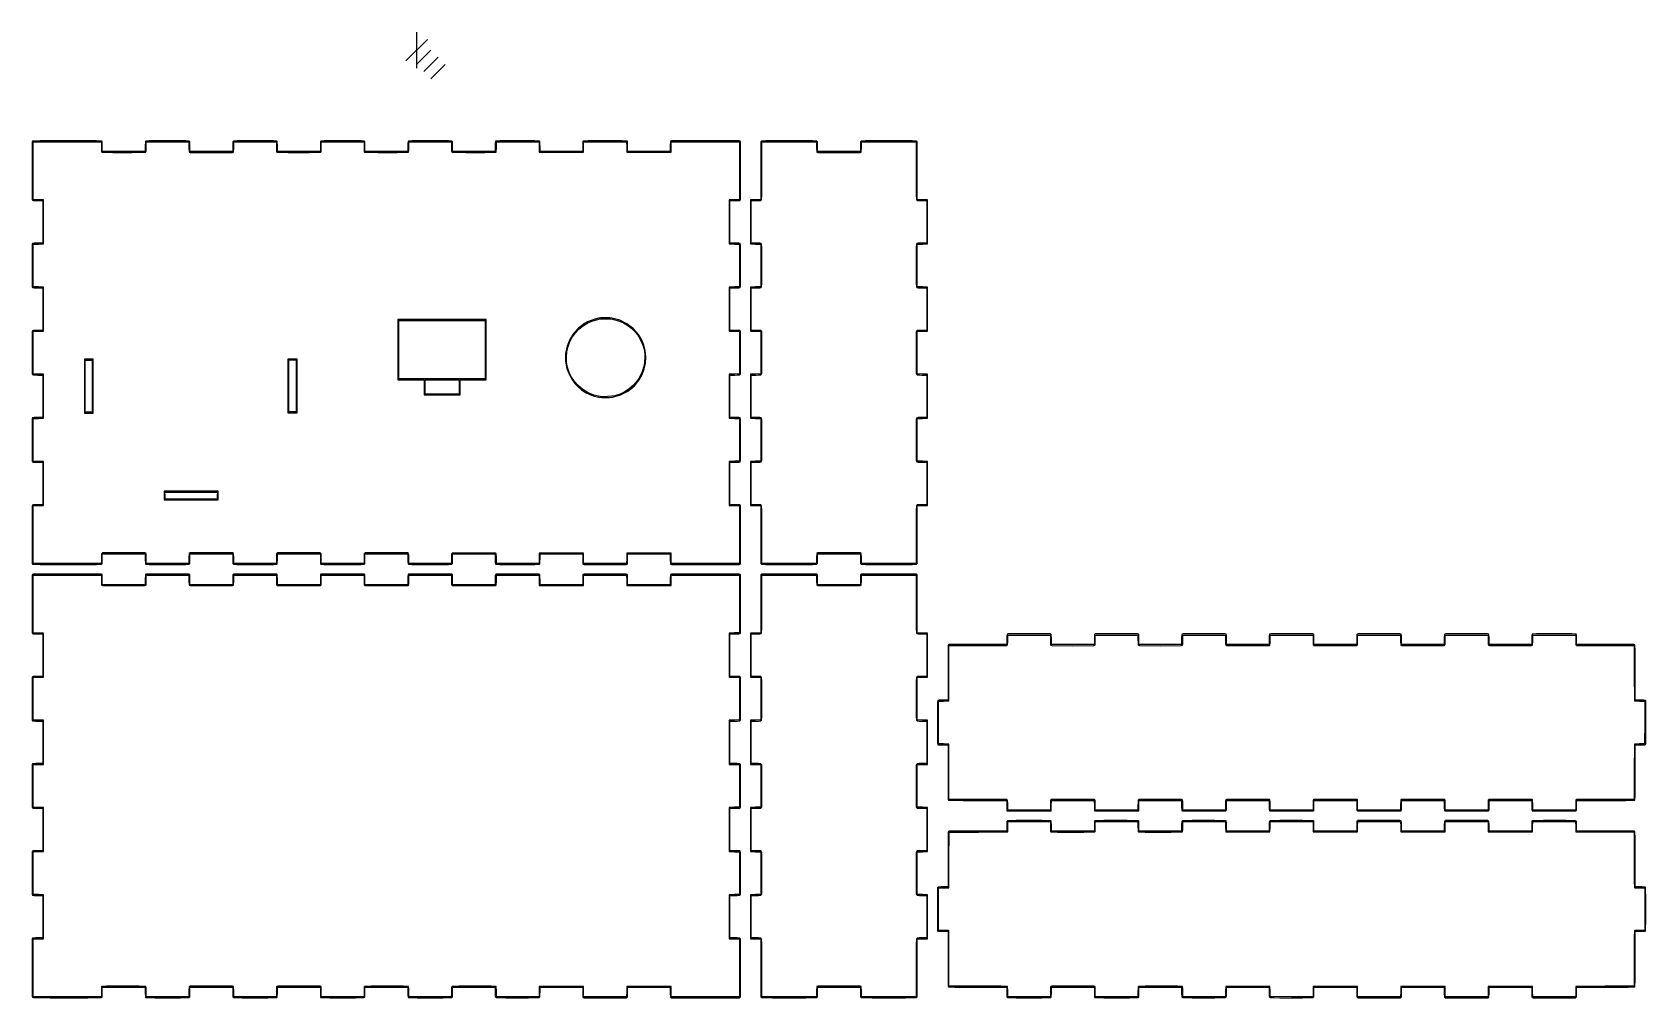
# Model space of a CAD drawing. Extents: x -107 to 343, y 32 to 302.
import ezdxf

# ---------------------------------------------------------------- set-up
doc = ezdxf.new("R2010")
doc.units = 0

msp = doc.modelspace()

# ---------------------------------------------------------------- linework, layer by layer
for p, q in [((-107.413423, 271.286537), (-107.415494, 263.302708)), ((-107.305, 271.547), (-107.413423, 271.286537)), ((-107.170337, 271.604112), (-107.305431, 271.547391)), ((-107.305431, 271.547391), (-107.305, 271.547)), ((-105.177997, 271.627029), (-107.170337, 271.604112)), ((-107.153, 263.305), (-107.153, 271.396)), ((-107.153, 271.396), (-97.6294, 271.396)), ((-102.392417, 271.644091), (-105.177997, 271.627029)), ((-97.579207, 271.648547), (-102.392417, 271.644091)), ((-97.6294, 271.396), (-88.1057, 271.396)), ((-91.880047, 271.644979), (-97.579207, 271.648547)), ((-89.496737, 271.627067), (-91.880047, 271.644979)), ((-88.026587, 271.601582), (-89.496737, 271.627067)), ((-88.1057, 271.396), (-88.1057, 270.021)), ((-87.903185, 271.515207), (-88.026587, 271.601582)), ((-87.882677, 271.417519), (-87.903185, 271.515207)), ((-87.866894, 271.026861), (-87.882677, 271.417519)), ((-87.855532, 270.563809), (-87.866894, 271.026861)), ((-87.8518, 270.04), (-87.855532, 270.563809)), ((-75.827094, 270.563809), (-75.830825, 270.04)), ((-75.815731, 271.026861), (-75.827094, 270.563809)), ((-75.79995, 271.417519), (-75.815731, 271.026861)), ((-75.779442, 271.515207), (-75.79995, 271.417519)), ((-75.661536, 271.59927), (-75.779442, 271.515207)), ((-74.739982, 271.626835), (-75.661536, 271.59927)), ((-75.576802, 269.97101), (-75.5769, 271.396)), ((-75.5769, 271.396), (-69.6087, 271.396)), ((-73.210942, 271.644901), (-74.739982, 271.626835)), ((-69.608712, 271.648547), (-73.210942, 271.644901)), ((-66.006482, 271.644901), (-69.608712, 271.648547)), ((-69.6087, 271.396), (-63.6406, 271.396)), ((-64.477442, 271.626835), (-66.006482, 271.644901)), ((-63.55589, 271.59927), (-64.477442, 271.626835)), ((-63.6406, 271.396), (-63.6406, 270.021)), ((-63.437984, 271.515207), (-63.55589, 271.59927)), ((-63.417476, 271.417519), (-63.437984, 271.515207)), ((-63.401694, 271.026861), (-63.417476, 271.417519)), ((-63.390332, 270.563809), (-63.401694, 271.026861)), ((-63.3866, 270.04), (-63.390332, 270.563809)), ((-51.361894, 270.563809), (-51.365628, 270.04)), ((-51.350534, 271.026861), (-51.361894, 270.563809)), ((-51.33475, 271.417519), (-51.350534, 271.026861)), ((-51.314242, 271.515207), (-51.33475, 271.417519)), ((-51.196338, 271.59927), (-51.314242, 271.515207)), ((-50.274784, 271.626835), (-51.196338, 271.59927)), ((-51.111714, 270.021), (-51.1117, 271.396)), ((-51.1117, 271.396), (-45.1435, 271.396)), ((-48.745744, 271.644901), (-50.274784, 271.626835)), ((-45.143514, 271.648547), (-48.745744, 271.644901)), ((-41.541284, 271.644901), (-45.143514, 271.648547)), ((-45.1435, 271.396), (-39.1754, 271.396)), ((-40.012244, 271.626835), (-41.541284, 271.644901)), ((-39.09069, 271.59927), (-40.012244, 271.626835)), ((-39.1754, 271.396), (-39.1754, 270.021)), ((-38.972784, 271.515207), (-39.09069, 271.59927)), ((-38.952276, 271.417519), (-38.972784, 271.515207)), ((-38.936494, 271.026861), (-38.952276, 271.417519)), ((-38.925132, 270.563809), (-38.936494, 271.026861)), ((-38.9214, 270.04), (-38.925132, 270.563809)), ((-26.896696, 270.563809), (-26.900428, 270.04)), ((-26.885334, 271.026861), (-26.896696, 270.563809)), ((-26.869552, 271.417519), (-26.885334, 271.026861)), ((-26.849044, 271.515207), (-26.869552, 271.417519)), ((-26.731138, 271.59927), (-26.849044, 271.515207)), ((-25.809584, 271.626835), (-26.731138, 271.59927)), ((-26.646505, 270.021), (-26.6465, 271.396)), ((-26.6465, 271.396), (-20.6783, 271.396)), ((-24.280544, 271.644901), (-25.809584, 271.626835)), ((-20.678314, 271.648547), (-24.280544, 271.644901)), ((-17.076084, 271.644901), (-20.678314, 271.648547)), ((-20.6783, 271.396), (-14.7102, 271.396)), ((-15.547044, 271.626835), (-17.076084, 271.644901)), ((-14.62549, 271.59927), (-15.547044, 271.626835)), ((-14.7102, 271.396), (-14.7102, 269.971)), ((-14.507586, 271.515207), (-14.62549, 271.59927)), ((-14.487078, 271.417519), (-14.507586, 271.515207)), ((-14.471294, 271.026861), (-14.487078, 271.417519)), ((-14.459932, 270.563809), (-14.471294, 271.026861)), ((-14.4562, 270.04), (-14.459932, 270.563809)), ((-2.431594, 270.563809), (-2.435325, 270.04)), ((-2.420231, 271.026861), (-2.431594, 270.563809)), ((-2.40445, 271.417519), (-2.420231, 271.026861)), ((-2.383942, 271.515207), (-2.40445, 271.417519)), ((-2.266036, 271.59927), (-2.383942, 271.515207)), ((-1.344484, 271.626835), (-2.266036, 271.59927)), ((-2.181325, 270.02099), (-2.18131, 271.396)), ((-2.18131, 271.396), (3.78683, 271.396)), ((0.184556, 271.644901), (-1.344484, 271.626835)), ((3.786786, 271.648547), (0.184556, 271.644901)), ((7.389016, 271.644901), (3.786786, 271.648547)), ((3.78683, 271.396), (9.75499, 271.396)), ((8.918056, 271.626835), (7.389016, 271.644901)), ((9.83961, 271.59927), (8.918056, 271.626835)), ((9.75499, 271.396), (9.75499, 269.971)), ((9.957516, 271.515207), (9.83961, 271.59927)), ((9.978024, 271.417519), (9.957516, 271.515207)), ((9.993806, 271.026861), (9.978024, 271.417519)), ((10.005168, 270.563809), (9.993806, 271.026861)), ((10.0089, 270.04), (10.005168, 270.563809)), ((21.95042, 270.746155), (21.945211, 270.052733)), ((21.970138, 271.153099), (21.95042, 270.746155)), ((22.004284, 271.410555), (21.970138, 271.153099)), ((22.066145, 271.527939), (22.004284, 271.410555)), ((22.23281, 271.599831), (22.066145, 271.527939)), ((23.26473, 271.626446), (22.23281, 271.599831)), ((22.283888, 270.02099), (22.2839, 271.396)), ((22.2839, 271.396), (28.25, 271.396)), ((24.89038, 271.644304), (23.26473, 271.626446)), ((28.229, 271.648363), (24.89038, 271.644304)), ((31.22579, 271.643805), (28.229, 271.648363)), ((28.25, 271.396), (34.2162, 271.396)), ((32.99174, 271.626579), (31.22579, 271.643805)), ((34.24192, 271.602737), (32.99174, 271.626579)), ((34.2162, 271.396), (34.239362, 269.94187)), ((34.372515, 271.547207), (34.24192, 271.602737)), ((34.421054, 271.447619), (34.372515, 271.547207)), ((34.44982, 271.141817), (34.421054, 271.447619)), ((34.468586, 270.706404), (34.44982, 271.141817)), ((34.4741, 270.072), (34.468586, 270.706404)), ((46.415917, 270.706404), (46.410402, 270.072)), ((46.434682, 271.141817), (46.415917, 270.706404)), ((46.463448, 271.447619), (46.434682, 271.141817)), ((46.511987, 271.547207), (46.463448, 271.447619)), ((46.64262, 271.602748), (46.511987, 271.547207)), ((47.89679, 271.626582), (46.64262, 271.602748)), ((46.645262, 269.94113), (46.668426, 271.39526)), ((46.668426, 271.39526), (52.6749, 271.396)), ((49.66825, 271.643805), (47.89679, 271.626582)), ((52.67485, 271.648363), (49.66825, 271.643805)), ((55.68145, 271.643805), (52.67485, 271.648363)), ((52.6749, 271.396), (58.6814, 271.396)), ((57.45291, 271.626582), (55.68145, 271.643805)), ((58.70708, 271.602748), (57.45291, 271.626582)), ((58.6814, 271.396), (58.704562, 269.94187)), ((58.837713, 271.547207), (58.70708, 271.602748)), ((58.886254, 271.447619), (58.837713, 271.547207)), ((58.915018, 271.141817), (58.886254, 271.447619)), ((58.933783, 270.706404), (58.915018, 271.141817)), ((58.9393, 270.072), (58.933783, 270.706404)), ((70.881136, 270.706935), (70.87562, 270.072531)), ((70.899899, 271.142348), (70.881136, 270.706935)), ((70.928665, 271.44815), (70.899899, 271.142348)), ((70.977207, 271.547738), (70.928665, 271.44815)), ((71.239815, 271.656112), (70.977207, 271.547738)), ((71.110462, 269.94113), (71.133624, 271.39526)), ((71.133624, 271.39526), (80.6976, 271.396)), ((80.695555, 271.657874), (71.239815, 271.656112)), ((90.151295, 271.656112), (80.695555, 271.657874)), ((80.6976, 271.396), (90.2615, 271.396)), ((90.413905, 271.547738), (90.151295, 271.656112)), ((90.2615, 271.396), (90.2615, 263.305)), ((90.470492, 271.414592), (90.413905, 271.547738)), ((90.493799, 269.733562), (90.470492, 271.414592)), ((96.21765, 271.403923), (96.202411, 269.046253)), ((96.2387, 271.515), (96.21765, 271.403923)), ((96.238968, 271.515207), (96.2387, 271.515)), ((96.360122, 271.600608), (96.238968, 271.515207)), ((97.546072, 271.626973), (96.360122, 271.600608)), ((96.441292, 263.297421), (96.4413, 271.396)), ((96.4413, 271.396), (104.103, 271.396)), ((99.487752, 271.644948), (97.546072, 271.626973)), ((104.102792, 271.648548), (99.487752, 271.644948)), ((108.717832, 271.644948), (104.102792, 271.648548)), ((104.103, 271.396), (111.764, 271.396)), ((110.659512, 271.626973), (108.717832, 271.644948)), ((111.845462, 271.600608), (110.659512, 271.626973)), ((111.764, 271.396), (111.764, 270.021)), ((111.966616, 271.515207), (111.845462, 271.600608)), ((111.987124, 271.417519), (111.966616, 271.515207)), ((112.002906, 271.026861), (111.987124, 271.417519)), ((112.014268, 270.563809), (112.002906, 271.026861)), ((112.018, 270.04), (112.014268, 270.563809)), ((124.042312, 270.563609), (124.038571, 270.0398)), ((124.053667, 271.026661), (124.042312, 270.563609)), ((124.069458, 271.417319), (124.053667, 271.026661)), ((124.089952, 271.515007), (124.069458, 271.417319)), ((124.211127, 271.600408), (124.089952, 271.515007)), ((125.397067, 271.626773), (124.211127, 271.600408)), ((124.292885, 270.021), (124.293, 271.396)), ((124.293, 271.396), (131.954, 271.396)), ((127.338747, 271.644748), (125.397067, 271.626773)), ((131.953787, 271.648348), (127.338747, 271.644748)), ((136.568827, 271.644748), (131.953787, 271.648348)), ((131.954, 271.396), (139.615, 271.396)), ((138.510506, 271.626773), (136.568827, 271.644748)), ((139.696466, 271.600408), (138.510506, 271.626773)), ((139.615, 271.396), (139.615, 263.297)), ((139.817618, 271.515007), (139.696466, 271.600408)), ((139.838673, 271.40393), (139.817618, 271.515007)), ((139.853904, 269.04626), (139.838673, 271.40393)), ((-88.1057, 270.021), (-88.100185, 269.386596)), ((-88.100185, 269.386596), (-88.08142, 268.951183)), ((-88.08142, 268.951183), (-88.052654, 268.645381)), ((-88.052654, 268.645381), (-88.004114, 268.545795)), ((-88.004114, 268.545795), (-87.873545, 268.49027)), ((-87.873545, 268.49027), (-86.626045, 268.466423)), ((-87.8518, 268.698), (-87.8518, 270.04)), ((-81.8413, 268.698), (-87.8518, 268.698)), ((-86.626045, 268.466423), (-84.863785, 268.449198)), ((-84.863785, 268.449198), (-81.873575, 268.444637)), ((-81.873575, 268.444637), (-79.552595, 268.448323)), ((-75.8308, 268.698), (-81.8413, 268.698)), ((-79.552595, 268.448323), (-77.576285, 268.459667)), ((-77.576285, 268.459667), (-75.821265, 268.474889)), ((-75.830825, 270.04), (-75.8308, 268.698)), ((-75.821265, 268.474889), (-75.710707, 268.495806)), ((-75.710707, 268.495806), (-75.637759, 268.577413)), ((-75.637759, 268.577413), (-75.600707, 268.792068)), ((-75.600707, 268.792068), (-75.581208, 269.175611)), ((-75.581208, 269.175611), (-75.576802, 269.97101)), ((-63.6406, 270.021), (-63.635083, 269.386596)), ((-63.635083, 269.386596), (-63.616318, 268.951183)), ((-63.616318, 268.951183), (-63.587554, 268.645381)), ((-63.587554, 268.645381), (-63.539013, 268.545795)), ((-63.539013, 268.545795), (-63.279886, 268.438773)), ((-63.3866, 268.698), (-63.3866, 270.04)), ((-57.3761, 268.698), (-63.3866, 268.698)), ((-63.279886, 268.438773), (-57.376156, 268.436021)), ((-57.376156, 268.436021), (-51.472426, 268.438773)), ((-51.3656, 268.698), (-57.3761, 268.698)), ((-51.472426, 268.438773), (-51.213299, 268.545795)), ((-51.365628, 270.04), (-51.3656, 268.698)), ((-51.213299, 268.545795), (-51.16476, 268.645381)), ((-51.16476, 268.645381), (-51.135994, 268.951183)), ((-51.135994, 268.951183), (-51.117229, 269.386596)), ((-51.117229, 269.386596), (-51.111714, 270.021)), ((-39.1754, 270.021), (-39.169886, 269.386596)), ((-39.169886, 269.386596), (-39.15112, 268.951183)), ((-39.15112, 268.951183), (-39.122354, 268.645381)), ((-39.122354, 268.645381), (-39.073815, 268.545795)), ((-39.073815, 268.545795), (-38.943182, 268.490252)), ((-38.943182, 268.490252), (-37.689012, 268.466418)), ((-38.9214, 268.698), (-38.9214, 270.04)), ((-32.9109, 268.698), (-38.9214, 268.698)), ((-37.689012, 268.466418), (-35.917552, 268.449196)), ((-35.917552, 268.449196), (-32.910952, 268.444637)), ((-32.910952, 268.444637), (-29.904352, 268.449195)), ((-26.9005, 268.698), (-32.9109, 268.698)), ((-29.904352, 268.449195), (-28.132892, 268.466418)), ((-28.132892, 268.466418), (-26.878722, 268.490252)), ((-26.900428, 270.04), (-26.9005, 268.698)), ((-26.878722, 268.490252), (-26.748089, 268.545795)), ((-26.748089, 268.545795), (-26.69955, 268.645381)), ((-26.69955, 268.645381), (-26.670784, 268.951183)), ((-26.670784, 268.951183), (-26.652019, 269.386596)), ((-26.652019, 269.386596), (-26.646505, 270.021)), ((-14.7102, 269.971), (-14.705797, 269.175601)), ((-14.705797, 269.175601), (-14.686294, 268.792058)), ((-14.686294, 268.792058), (-14.649246, 268.577403)), ((-14.649246, 268.577403), (-14.576295, 268.495796)), ((-14.576295, 268.495796), (-14.46574, 268.47488)), ((-14.46574, 268.47488), (-12.71072, 268.459657)), ((-14.4562, 268.698), (-14.4562, 270.04)), ((-8.44576, 268.698), (-14.4562, 268.698)), ((-12.71072, 268.459657), (-10.73441, 268.448314)), ((-10.73441, 268.448314), (-8.41344, 268.444627)), ((-2.43528, 268.698), (-8.44576, 268.698)), ((-8.41344, 268.444627), (-5.42323, 268.449188)), ((-5.42323, 268.449188), (-3.66098, 268.466413)), ((-3.66098, 268.466413), (-2.41348, 268.49026)), ((-2.435325, 270.04), (-2.43528, 268.698)), ((-2.41348, 268.49026), (-2.282912, 268.545785)), ((-2.282912, 268.545785), (-2.23437, 268.645371)), ((-2.23437, 268.645371), (-2.205606, 268.951173)), ((-2.205606, 268.951173), (-2.186841, 269.386586)), ((-2.186841, 269.386586), (-2.181325, 270.02099)), ((9.75499, 269.971), (9.759396, 269.175601)), ((9.759396, 269.175601), (9.778898, 268.792058)), ((9.778898, 268.792058), (9.815947, 268.577403)), ((9.815947, 268.577403), (9.888895, 268.495796)), ((9.888895, 268.495796), (9.999453, 268.47488)), ((9.999453, 268.47488), (11.754473, 268.459657)), ((10.0089, 268.698), (10.0089, 270.04)), ((15.9771, 268.698), (10.0089, 268.698)), ((11.754473, 268.459657), (13.730783, 268.448314)), ((13.730783, 268.448314), (16.051763, 268.444627)), ((21.9453, 268.698), (15.9771, 268.698)), ((16.051763, 268.444627), (19.041973, 268.449188)), ((19.041973, 268.449188), (20.804233, 268.466413)), ((20.804233, 268.466413), (22.051733, 268.49026)), ((21.945211, 270.052733), (21.9453, 268.698)), ((22.051733, 268.49026), (22.182303, 268.545785)), ((22.182303, 268.545785), (22.230843, 268.645371)), ((22.230843, 268.645371), (22.259609, 268.951173)), ((22.259609, 268.951173), (22.278374, 269.386586)), ((22.278374, 269.386586), (22.283888, 270.02099)), ((34.239362, 269.94187), (34.262526, 268.48774)), ((34.262526, 268.48774), (40.4423, 268.487)), ((34.4741, 268.698), (34.4741, 270.072)), ((40.4423, 268.698), (34.4741, 268.698)), ((46.4104, 268.698), (40.4423, 268.698)), ((40.4423, 268.487), (46.6221, 268.487)), ((46.410402, 270.072), (46.4104, 268.698)), ((46.6221, 268.487), (46.645262, 269.94113)), ((58.704562, 269.94187), (58.727724, 268.48774)), ((58.727724, 268.48774), (64.9075, 268.487)), ((58.9393, 268.698), (58.9393, 270.072)), ((64.9075, 268.698), (58.9393, 268.698)), ((70.8756, 268.698), (64.9075, 268.698)), ((64.9075, 268.487), (71.0873, 268.487)), ((70.87562, 270.072531), (70.8756, 268.698)), ((71.0873, 268.487), (71.110462, 269.94113)), ((90.510985, 267.375262), (90.493799, 269.733562)), ((90.51549, 263.322712), (90.510985, 267.375262)), ((96.191016, 266.406803), (96.187316, 263.297993)), ((96.202411, 269.046253), (96.191016, 266.406803)), ((111.764, 270.021), (111.769514, 269.386596)), ((111.769514, 269.386596), (111.78828, 268.951183)), ((111.78828, 268.951183), (111.817046, 268.645381)), ((111.817046, 268.645381), (111.865585, 268.545795)), ((111.865585, 268.545795), (112.124712, 268.438773)), ((112.018, 268.698), (112.018, 270.04)), ((118.028, 268.698), (112.018, 268.698)), ((112.124712, 268.438773), (118.028442, 268.436021)), ((124.039, 268.698), (118.028, 268.698)), ((118.028442, 268.436021), (123.932162, 268.438773)), ((123.932162, 268.438773), (124.191287, 268.545795)), ((124.038571, 270.0398), (124.039, 268.698)), ((124.191287, 268.545795), (124.239846, 268.645381)), ((124.239846, 268.645381), (124.268605, 268.951183)), ((124.268605, 268.951183), (124.287375, 269.386596)), ((124.287375, 269.386596), (124.292885, 270.021)), ((139.865304, 266.40681), (139.853904, 269.04626)), ((139.869, 263.298), (139.865304, 266.40681)), ((-107.415494, 263.302708), (-107.413423, 255.318877)), ((-107.15258, 255.214131), (-107.153, 263.305)), ((90.2615, 263.305), (90.2615, 255.214)), ((90.511496, 258.806542), (90.51549, 263.322712)), ((96.187316, 263.297993), (96.1873, 255.214)), ((96.437296, 258.795551), (96.441292, 263.297421)), ((139.615, 263.297), (139.619009, 258.79513)), ((139.8694, 255.214131), (139.869, 263.298)), ((90.493698, 256.640972), (90.511496, 258.806542)), ((96.419498, 256.636551), (96.437296, 258.795551)), ((139.619009, 258.79513), (139.636793, 256.63613)), ((-107.413423, 255.318877), (-107.305, 255.058417)), ((-107.305, 255.058417), (-107.204991, 255.01008)), ((-107.204991, 255.01008), (-106.897893, 254.981436)), ((-105.69229, 255.191067), (-107.15258, 255.214131)), ((-106.897893, 254.981436), (-106.460635, 254.962752)), ((-106.460635, 254.962752), (-105.823543, 254.957259)), ((-105.823543, 254.957259), (-104.444, 254.958)), ((-104.232, 255.168), (-105.69229, 255.191067)), ((-104.444, 254.958), (-104.444, 249.015)), ((-104.232, 249.015), (-104.232, 255.168)), ((87.34092, 255.167869), (87.3409, 249.015)), ((88.80121, 255.190936), (87.34092, 255.167869)), ((87.5526, 249.015), (87.5526, 254.958)), ((87.5526, 254.958), (88.9131, 254.958)), ((90.2615, 255.214), (88.80121, 255.190936)), ((88.9131, 254.958), (89.60946, 254.963188)), ((89.60946, 254.963188), (90.018129, 254.982822)), ((90.018129, 254.982822), (90.276676, 255.016824)), ((90.276676, 255.016824), (90.394555, 255.078424)), ((90.394555, 255.078424), (90.468176, 255.250062)), ((90.468176, 255.250062), (90.493698, 256.640972)), ((94.72701, 255.190936), (93.26672, 255.167869)), ((93.26672, 255.167869), (93.2668, 249.015)), ((93.4784, 249.015), (93.4784, 254.958)), ((93.4784, 254.958), (94.8389, 254.958)), ((96.1873, 255.214), (94.72701, 255.190936)), ((94.8389, 254.958), (95.53526, 254.963188)), ((95.53526, 254.963188), (95.943929, 254.982822)), ((95.943929, 254.982822), (96.202476, 255.016824)), ((96.202476, 255.016824), (96.320355, 255.078424)), ((96.320355, 255.078424), (96.393962, 255.250011)), ((96.393962, 255.250011), (96.419498, 256.636551)), ((139.636793, 256.63613), (139.662327, 255.24959)), ((139.662327, 255.24959), (139.73595, 255.078003)), ((139.73595, 255.078003), (139.853832, 255.016402)), ((139.853832, 255.016402), (140.112374, 254.9824)), ((141.3297, 255.191067), (139.8694, 255.214131)), ((140.112374, 254.9824), (140.521029, 254.962767)), ((140.521029, 254.962767), (141.217389, 254.957579)), ((141.217389, 254.957579), (142.578, 254.958)), ((142.79, 255.168), (141.3297, 255.191067)), ((142.578, 254.958), (142.578, 249.015)), ((142.79, 249.015), (142.79, 255.168)), ((-104.444, 249.015), (-104.444, 243.072)), ((-104.23242, 242.861129), (-104.232, 249.015)), ((87.3409, 249.015), (87.3409, 242.861)), ((87.5526, 243.072), (87.5526, 249.015)), ((93.2668, 249.015), (93.2668, 242.861)), ((93.4784, 243.072), (93.4784, 249.015)), ((142.578, 249.015), (142.578, 243.072)), ((142.78926, 242.861297), (142.79, 249.015)), ((-107.412933, 242.71281), (-107.415695, 236.833991)), ((-107.305457, 242.970844), (-107.412933, 242.71281)), ((-107.205448, 243.019178), (-107.305457, 242.970844)), ((-106.89835, 243.047823), (-107.205448, 243.019178)), ((-107.153, 242.815), (-105.69271, 242.838064)), ((-107.153, 236.834), (-107.153, 242.815)), ((-106.461092, 243.066509), (-106.89835, 243.047823)), ((-105.824, 243.072), (-106.461092, 243.066509)), ((-104.444, 243.072), (-105.824, 243.072)), ((-105.69271, 242.838064), (-104.23242, 242.861129)), ((87.3409, 242.861), (88.78003, 242.818853)), ((88.9131, 243.072015), (87.5526, 243.072)), ((88.78003, 242.818853), (90.21916, 242.776703)), ((89.60946, 243.066827), (88.9131, 243.072015)), ((90.018129, 243.047195), (89.60946, 243.066827)), ((90.276676, 243.013193), (90.018129, 243.047195)), ((90.21916, 242.776703), (90.2192, 236.834)), ((90.394555, 242.95159), (90.276676, 243.013193)), ((90.52635, 242.635397), (90.394555, 242.95159)), ((90.530554, 236.834007), (90.52635, 242.635397)), ((93.2668, 242.861), (94.70593, 242.818853)), ((94.8389, 243.072015), (93.4784, 243.072)), ((94.70593, 242.818853), (96.14506, 242.776703)), ((95.53526, 243.066827), (94.8389, 243.072015)), ((95.943929, 243.047195), (95.53526, 243.066827)), ((96.202476, 243.013193), (95.943929, 243.047195)), ((96.14506, 242.776703), (96.166791, 236.814653)), ((96.320355, 242.95159), (96.202476, 243.013193)), ((96.392535, 242.785697), (96.320355, 242.95159)), ((96.419277, 241.761437), (96.392535, 242.785697)), ((96.437213, 240.147647), (96.419277, 241.761437)), ((96.441292, 236.834007), (96.437213, 240.147647)), ((139.619687, 240.147633), (139.615611, 236.833993)), ((139.637628, 241.761423), (139.619687, 240.147633)), ((139.664372, 242.785683), (139.637628, 241.761423)), ((139.736561, 242.951576), (139.664372, 242.785683)), ((139.854443, 243.013178), (139.736561, 242.951576)), ((140.112985, 243.04718), (139.854443, 243.013178)), ((139.911, 242.777), (141.35013, 242.819149)), ((139.911, 236.834), (139.911, 242.777)), ((140.52164, 243.066812), (140.112985, 243.04718)), ((141.218, 243.072), (140.52164, 243.066812)), ((142.578, 243.072), (141.218, 243.072)), ((141.35013, 242.819149), (142.78926, 242.861297)), ((-107.415695, 236.833991), (-107.412933, 230.95517)), ((-107.15258, 230.852129), (-107.153, 236.834)), ((90.2192, 236.834), (90.2192, 230.891)), ((90.52635, 231.032617), (90.530554, 236.834007)), ((96.166791, 236.814653), (96.188521, 230.852603)), ((96.437213, 233.520367), (96.441292, 236.834007)), ((139.615611, 236.833993), (139.619687, 233.520353)), ((139.91174, 230.890297), (139.911, 236.834)), ((-107.412933, 230.95517), (-107.305457, 230.697136)), ((-107.305457, 230.697136), (-107.205448, 230.648802)), ((-107.205448, 230.648802), (-106.89835, 230.620157)), ((-105.69229, 230.829064), (-107.15258, 230.852129)), ((-106.89835, 230.620157), (-106.461092, 230.601471)), ((-106.461092, 230.601471), (-105.824, 230.59598)), ((-105.824, 230.59598), (-104.444, 230.596)), ((-104.232, 230.806), (-105.69229, 230.829064)), ((-104.444, 230.596), (-104.444, 224.653)), ((-104.232, 224.653), (-104.232, 230.806)), ((87.34094, 230.806703), (87.3409, 224.653)), ((88.78007, 230.84885), (87.34094, 230.806703)), ((87.5526, 224.653), (87.5526, 230.596)), ((87.5526, 230.596), (88.9131, 230.596)), ((90.2192, 230.891), (88.78007, 230.84885)), ((88.9131, 230.596), (89.60946, 230.601188)), ((89.60946, 230.601188), (90.018129, 230.62082)), ((90.018129, 230.62082), (90.276676, 230.654822)), ((90.276676, 230.654822), (90.394555, 230.716424)), ((90.394555, 230.716424), (90.52635, 231.032617)), ((93.266801, 230.806468), (93.2668, 224.653)), ((94.727661, 230.829534), (93.266801, 230.806468)), ((93.4784, 224.653), (93.4784, 230.596)), ((93.4784, 230.596), (94.8389, 230.596)), ((96.188521, 230.852603), (94.727661, 230.829534)), ((94.8389, 230.596), (95.53526, 230.601188)), ((95.53526, 230.601188), (95.943929, 230.62082)), ((95.943929, 230.62082), (96.202476, 230.654822)), ((96.202476, 230.654822), (96.320355, 230.716424)), ((96.320355, 230.716424), (96.392535, 230.882317)), ((96.392535, 230.882317), (96.419277, 231.906577)), ((96.419277, 231.906577), (96.437213, 233.520367)), ((139.619687, 233.520353), (139.637628, 231.906563)), ((139.637628, 231.906563), (139.664372, 230.882303)), ((139.664372, 230.882303), (139.736561, 230.71641)), ((139.736561, 230.71641), (139.854443, 230.654807)), ((139.854443, 230.654807), (140.112985, 230.620805)), ((141.35087, 230.848147), (139.91174, 230.890297)), ((140.112985, 230.620805), (140.52164, 230.601173)), ((140.52164, 230.601173), (141.218, 230.595985)), ((141.218, 230.595985), (142.578, 230.596)), ((142.79, 230.806), (141.35087, 230.848147)), ((142.578, 230.596), (142.578, 224.653)), ((142.79, 224.653), (142.79, 230.806)), ((-104.444, 224.653), (-104.444, 218.71)), ((-104.23242, 218.499131), (-104.232, 224.653)), ((7.1095, 221.723356), (-5.2289, 221.744712)), ((-5.2289, 221.744712), (-5.22888, 213.315)), ((-4.957993, 218.946494), (-4.952344, 221.297514)), ((-4.952344, 221.297514), (-4.935917, 221.385719)), ((-4.935917, 221.385719), (-4.847104, 221.447319)), ((-4.847104, 221.447319), (-2.469794, 221.469759)), ((-2.469794, 221.469759), (0.911676, 221.486839)), ((0.911676, 221.486839), (7.128036, 221.49109)), ((19.4479, 221.702), (7.1095, 221.723356)), ((7.128036, 221.49109), (19.1517, 221.491)), ((19.1517, 221.491), (19.1516, 213.332)), ((19.4479, 213.315), (19.4479, 221.702)), ((47.745154, 221.059746), (46.882911, 220.579719)), ((48.782394, 221.5052), (47.745154, 221.059746)), ((47.859834, 220.817746), (49.196184, 221.392669)), ((49.851974, 221.86377), (48.782394, 221.5052)), ((49.196184, 221.392669), (50.600814, 221.773406)), ((50.812507, 222.079326), (49.851974, 221.86377)), ((50.600814, 221.773406), (51.293089, 221.900533)), ((51.064928, 222.12016), (50.812507, 222.079326)), ((51.298212, 222.158571), (51.064928, 222.12016)), ((51.293089, 221.900533), (51.723231, 221.952694)), ((51.493811, 222.19134), (51.298212, 222.158571)), ((51.5744, 222.206), (51.493811, 222.19134)), ((51.574419, 222.206017), (51.5744, 222.206)), ((52.019827, 222.248599), (51.574419, 222.206017)), ((51.723231, 221.952694), (52.192225, 221.967569)), ((52.98318, 222.234659), (52.019827, 222.248599)), ((52.192225, 221.967569), (53.098127, 221.953698)), ((53.955136, 222.193837), (52.98318, 222.234659)), ((53.098127, 221.953698), (53.679385, 221.932456)), ((53.679385, 221.932456), (54.226094, 221.894943)), ((54.579656, 222.125168), (53.955136, 222.193837)), ((54.226094, 221.894943), (54.699341, 221.845175)), ((56.746406, 221.551836), (54.579656, 222.125168)), ((54.699341, 221.845175), (55.045183, 221.785992)), ((55.045183, 221.785992), (55.0452, 221.786)), ((55.0452, 221.786), (56.433445, 221.390388)), ((56.433445, 221.390388), (57.76133, 220.825525)), ((58.745146, 220.575828), (56.746406, 221.551836)), ((87.3409, 224.653), (87.3409, 218.499)), ((87.5526, 218.71), (87.5526, 224.653)), ((93.2668, 224.653), (93.2668, 218.499)), ((93.4784, 218.71), (93.4784, 224.653)), ((142.578, 224.653), (142.578, 218.71)), ((142.78926, 218.499299), (142.79, 224.653)), ((-107.412933, 218.35081), (-107.415695, 212.471991)), ((-107.305457, 218.608842), (-107.412933, 218.35081)), ((-107.205448, 218.657178), (-107.305457, 218.608842)), ((-106.89835, 218.685823), (-107.205448, 218.657178)), ((-107.153, 218.453), (-105.69271, 218.476064)), ((-107.153, 212.472), (-107.153, 218.453)), ((-106.461092, 218.704509), (-106.89835, 218.685823)), ((-105.824, 218.71), (-106.461092, 218.704509)), ((-104.444, 218.71), (-105.824, 218.71)), ((-105.69271, 218.476064), (-104.23242, 218.499131)), ((-4.959897, 216.324074), (-4.957993, 218.946494)), ((43.857571, 217.812569), (42.781551, 216.111979)), ((42.810168, 215.561995), (43.502764, 216.839756)), ((43.502764, 216.839756), (44.384926, 218.040877)), ((45.240391, 219.319269), (43.857571, 217.812569)), ((44.384926, 218.040877), (45.417654, 219.116426)), ((46.882911, 220.579719), (45.240391, 219.319269)), ((45.417654, 219.116426), (46.58245, 220.047214)), ((46.58245, 220.047214), (47.859834, 220.817746)), ((57.76133, 220.825525), (58.990987, 220.106302)), ((60.508166, 219.229048), (58.745146, 220.575828)), ((58.990987, 220.106302), (60.11687, 219.234715)), ((60.11687, 219.234715), (61.112662, 218.231811)), ((61.976866, 217.557668), (60.508166, 219.229048)), ((61.112662, 218.231811), (61.96863, 217.108175)), ((61.96863, 217.108175), (62.670848, 215.882194)), ((62.8484, 216.124874), (61.976866, 217.557668)), ((87.3409, 218.499), (88.78003, 218.456851)), ((88.9131, 218.710019), (87.5526, 218.71)), ((88.78003, 218.456851), (90.21916, 218.414701)), ((89.60946, 218.704831), (88.9131, 218.710019)), ((90.018129, 218.685197), (89.60946, 218.704831)), ((90.276676, 218.651195), (90.018129, 218.685197)), ((90.21916, 218.414701), (90.2192, 212.472)), ((90.394555, 218.589594), (90.276676, 218.651195)), ((90.52635, 218.273399), (90.394555, 218.589594)), ((90.530554, 212.472009), (90.52635, 218.273399)), ((93.2668, 218.499), (94.70593, 218.456851)), ((94.8389, 218.710019), (93.4784, 218.71)), ((94.70593, 218.456851), (96.14506, 218.414701)), ((95.53526, 218.704831), (94.8389, 218.710019)), ((95.943929, 218.685197), (95.53526, 218.704831)), ((96.202476, 218.651195), (95.943929, 218.685197)), ((96.14506, 218.414701), (96.145, 212.472)), ((96.320355, 218.589594), (96.202476, 218.651195)), ((96.45215, 218.273399), (96.320355, 218.589594)), ((96.456356, 212.472035), (96.45215, 218.273399)), ((139.60477, 218.273381), (139.600559, 212.471991)), ((139.736561, 218.589576), (139.60477, 218.273381)), ((139.854443, 218.651176), (139.736561, 218.589576)), ((140.112985, 218.685178), (139.854443, 218.651176)), ((139.911, 218.415), (141.35013, 218.457149)), ((139.911, 212.472), (139.911, 218.415)), ((140.52164, 218.704812), (140.112985, 218.685178)), ((141.218, 218.71), (140.52164, 218.704812)), ((142.578, 218.71), (141.218, 218.71)), ((141.35013, 218.457149), (142.78926, 218.499299)), ((-107.415695, 212.471991), (-107.412933, 206.59317)), ((-107.15258, 206.490131), (-107.153, 212.472)), ((-5.22888, 213.315), (-5.22888, 204.885)), ((-4.954429, 213.229944), (-4.959897, 216.324074)), ((-4.9326, 205.179534), (-4.954429, 213.229944)), ((19.1516, 213.332), (19.1516, 205.172)), ((19.44792, 204.926938), (19.4479, 213.315)), ((41.641984, 212.197939), (41.626167, 210.117949)), ((42.04973, 214.275829), (41.641984, 212.197939)), ((41.853138, 211.265536), (41.983145, 212.747335)), ((41.983145, 212.747335), (42.305474, 214.199736)), ((42.781551, 216.111979), (42.04973, 214.275829)), ((42.305474, 214.199736), (42.810168, 215.561995)), ((62.670848, 215.882194), (63.20691, 214.575655)), ((63.492026, 214.577198), (62.8484, 216.124874)), ((63.20691, 214.575655), (63.46896, 213.689295)), ((63.46896, 213.689295), (63.641419, 212.85672)), ((63.896568, 212.943001), (63.492026, 214.577198)), ((63.641419, 212.85672), (63.737662, 211.9983)), ((63.737662, 211.9983), (63.769463, 211.03315)), ((64.051564, 211.266978), (63.896568, 212.943001)), ((90.2192, 212.472), (90.2192, 206.529)), ((90.52635, 206.670619), (90.530554, 212.472009)), ((96.145, 212.472), (96.145, 206.529)), ((96.45215, 206.670619), (96.456356, 212.472035)), ((139.600559, 212.471991), (139.60477, 206.670601)), ((139.91174, 206.528297), (139.911, 212.472)), ((-91.6189, 210.617), (-92.8464, 210.617)), ((-92.8464, 210.617), (-92.8464, 203.115)), ((-92.5924, 203.115), (-92.5924, 210.364)), ((-92.5924, 210.364), (-91.6189, 210.364)), ((-90.3914, 210.617), (-91.6189, 210.617)), ((-91.6189, 210.364), (-90.6454, 210.364)), ((-90.6454, 210.364), (-90.6454, 203.115)), ((-90.3914, 203.115), (-90.3914, 210.617)), ((-34.6887, 210.701), (-35.9585, 210.701)), ((-35.9585, 210.701), (-35.9585, 203.199)), ((-35.7045, 203.199), (-35.7045, 210.448)), ((-35.7045, 210.448), (-34.6887, 210.448)), ((-33.4189, 210.701), (-34.6887, 210.701)), ((-34.6887, 210.448), (-33.6728, 210.448)), ((-33.6728, 210.448), (-33.6728, 203.199)), ((-33.4189, 203.199), (-33.4189, 210.701)), ((41.626167, 210.117949), (42.005494, 208.075099)), ((41.920884, 209.800479), (41.853138, 211.265536)), ((42.187422, 208.358086), (41.920884, 209.800479)), ((42.005494, 208.075099), (42.769889, 206.107379)), ((42.646795, 206.969239), (42.187422, 208.358086)), ((63.568009, 208.87096), (62.970127, 206.87658)), ((63.013673, 206.355608), (63.604957, 207.933108)), ((63.769463, 211.03315), (63.568009, 208.87096)), ((63.604957, 207.933108), (63.953635, 209.583389)), ((63.953635, 209.583389), (64.051564, 211.266978)), ((-107.412933, 206.59317), (-107.305457, 206.335136)), ((-107.305457, 206.335136), (-107.205448, 206.286801)), ((-107.205448, 206.286801), (-106.89835, 206.258157)), ((-105.69229, 206.467064), (-107.15258, 206.490131)), ((-106.89835, 206.258157), (-106.461092, 206.239471)), ((-106.461092, 206.239471), (-105.824, 206.23398)), ((-105.824, 206.23398), (-104.444, 206.234)), ((-104.232, 206.444), (-105.69229, 206.467064)), ((-104.444, 206.234), (-104.444, 200.291)), ((-104.232, 200.291), (-104.232, 206.444)), ((-92.8464, 203.115), (-92.8464, 195.612)), ((-92.5924, 195.865), (-92.5924, 203.115)), ((-90.6454, 203.115), (-90.6454, 195.865)), ((-90.3914, 195.612), (-90.3914, 203.115)), ((-35.9585, 203.199), (-35.9585, 195.696)), ((-35.7045, 195.949), (-35.7045, 203.199)), ((-33.6728, 203.199), (-33.6728, 195.949)), ((-33.4189, 195.696), (-33.4189, 203.199)), ((-5.22888, 204.885), (-1.54641, 204.885)), ((7.1095, 205.175767), (-4.9326, 205.179534)), ((-1.54641, 204.885), (2.13607, 204.885)), ((2.13607, 204.885), (2.13607, 202.777)), ((2.39003, 202.904), (2.39003, 204.885)), ((2.39003, 204.885), (7.13069, 204.885)), ((2.39003, 200.923), (2.39003, 202.904)), ((19.1516, 205.172), (7.1095, 205.175767)), ((7.13069, 204.885), (11.8714, 204.885)), ((11.8714, 204.885), (11.8714, 202.904)), ((11.8714, 202.904), (11.8714, 200.923)), ((12.1253, 204.883), (15.78661, 204.904969)), ((12.1253, 202.777), (12.1253, 204.883)), ((15.78661, 204.904969), (19.44792, 204.926938)), ((43.291602, 205.655516), (42.646795, 206.969239)), ((42.769889, 206.107379), (43.42652, 204.960259)), ((44.11509, 204.428717), (43.291602, 205.655516)), ((43.42652, 204.960259), (44.212019, 203.896489)), ((45.094432, 203.321276), (44.11509, 204.428717)), ((44.212019, 203.896489), (45.109637, 202.939836)), ((46.424832, 202.200826), (45.094432, 203.321276)), ((45.109637, 202.939836), (46.114899, 202.095989)), ((58.977227, 201.711248), (60.758927, 203.143888)), ((60.555767, 203.35951), (59.392217, 202.32992)), ((61.965187, 205.04339), (60.555767, 203.35951)), ((60.758927, 203.143888), (62.191987, 204.883978)), ((62.970127, 206.87658), (61.965187, 205.04339)), ((62.191987, 204.883978), (63.013673, 206.355608)), ((87.34094, 206.444703), (87.3409, 200.291)), ((88.78007, 206.486853), (87.34094, 206.444703)), ((87.5526, 200.291), (87.5526, 206.234)), ((87.5526, 206.234), (88.9131, 206.234)), ((90.2192, 206.529), (88.78007, 206.486853)), ((88.9131, 206.234), (89.60946, 206.239188)), ((89.60946, 206.239188), (90.018129, 206.258822)), ((90.018129, 206.258822), (90.276676, 206.292824)), ((90.276676, 206.292824), (90.394555, 206.354424)), ((90.394555, 206.354424), (90.52635, 206.670619)), ((94.70587, 206.486853), (93.26674, 206.444703)), ((93.26674, 206.444703), (93.2668, 200.291)), ((93.4784, 200.291), (93.4784, 206.234)), ((93.4784, 206.234), (94.8389, 206.234)), ((96.145, 206.529), (94.70587, 206.486853)), ((94.8389, 206.234), (95.53526, 206.239188)), ((95.53526, 206.239188), (95.943929, 206.258822)), ((95.943929, 206.258822), (96.202476, 206.292824)), ((96.202476, 206.292824), (96.320355, 206.354424)), ((96.320355, 206.354424), (96.45215, 206.670619)), ((139.60477, 206.670601), (139.736561, 206.354406)), ((139.736561, 206.354406), (139.854443, 206.292805)), ((139.854443, 206.292805), (140.112985, 206.258803)), ((141.35087, 206.486149), (139.91174, 206.528297)), ((140.112985, 206.258803), (140.52164, 206.239169)), ((140.52164, 206.239169), (141.218, 206.233981)), ((141.218, 206.233981), (142.578, 206.234)), ((142.79, 206.444), (141.35087, 206.486149)), ((142.578, 206.234), (142.578, 200.291)), ((142.79, 200.291), (142.79, 206.444)), ((-104.444, 200.291), (-104.444, 194.348)), ((-104.23242, 194.137131), (-104.232, 200.291)), ((2.13607, 202.777), (2.13607, 200.67)), ((2.13607, 200.67), (7.13069, 200.67)), ((7.13069, 200.923), (2.39003, 200.923)), ((11.8714, 200.923), (7.13069, 200.923)), ((7.13069, 200.67), (12.1253, 200.67)), ((12.1253, 200.67), (12.1253, 202.777)), ((46.114899, 202.095989), (47.214878, 201.375908)), ((47.930102, 201.295305), (46.424832, 202.200826)), ((47.214878, 201.375908), (48.392789, 200.790679)), ((49.555692, 200.635796), (47.930102, 201.295305)), ((48.392789, 200.790679), (49.644389, 200.341538)), ((51.244062, 200.247239), (49.555692, 200.635796)), ((49.644389, 200.341538), (50.939499, 200.038458)), ((50.939499, 200.038458), (51.784106, 199.940237)), ((52.190628, 200.168964), (51.244062, 200.247239)), ((51.784106, 199.940237), (52.844936, 199.909008)), ((53.358008, 200.185437), (52.190628, 200.168964)), ((52.844936, 199.909008), (53.905456, 199.940465)), ((54.514888, 200.280712), (53.358008, 200.185437)), ((53.905456, 199.940465), (54.748957, 200.038882)), ((55.426127, 200.448701), (54.514888, 200.280712)), ((54.748957, 200.038882), (56.939517, 200.657578)), ((56.904397, 200.918238), (55.426127, 200.448701)), ((58.200757, 201.530758), (56.904397, 200.918238)), ((56.939517, 200.657578), (58.977227, 201.711248)), ((59.392217, 202.32992), (58.200757, 201.530758)), ((87.3409, 200.291), (87.3409, 194.137)), ((87.5526, 194.348), (87.5526, 200.291)), ((93.2668, 200.291), (93.2668, 194.137)), ((93.4784, 194.348), (93.4784, 200.291)), ((142.578, 200.291), (142.578, 194.348)), ((142.78926, 194.137297), (142.79, 200.291)), ((-107.412933, 193.98881), (-107.415695, 188.109991)), ((-107.305457, 194.246844), (-107.412933, 193.98881)), ((-107.205448, 194.295178), (-107.305457, 194.246844)), ((-106.89835, 194.323823), (-107.205448, 194.295178)), ((-107.153, 194.091), (-105.69271, 194.114067)), ((-107.153, 188.11), (-107.153, 194.091)), ((-106.461092, 194.342509), (-106.89835, 194.323823)), ((-105.824, 194.348), (-106.461092, 194.342509)), ((-104.444, 194.348), (-105.824, 194.348)), ((-105.69271, 194.114067), (-104.23242, 194.137131)), ((-92.8464, 195.612), (-91.6189, 195.612)), ((-91.6189, 195.865), (-92.5924, 195.865)), ((-90.6454, 195.865), (-91.6189, 195.865)), ((-91.6189, 195.612), (-90.3914, 195.612)), ((-35.9585, 195.696), (-34.6887, 195.696)), ((-34.6887, 195.949), (-35.7045, 195.949)), ((-33.6728, 195.949), (-34.6887, 195.949)), ((-34.6887, 195.696), (-33.4189, 195.696)), ((87.3409, 194.137), (88.78003, 194.094851)), ((88.9131, 194.348017), (87.5526, 194.348)), ((88.78003, 194.094851), (90.21916, 194.052703)), ((89.60946, 194.342829), (88.9131, 194.348017)), ((90.018129, 194.323197), (89.60946, 194.342829)), ((90.276676, 194.289193), (90.018129, 194.323197)), ((90.21916, 194.052703), (90.2192, 188.11)), ((90.394555, 194.227593), (90.276676, 194.289193)), ((90.52635, 193.9114), (90.394555, 194.227593)), ((90.530554, 188.11001), (90.52635, 193.9114)), ((93.2668, 194.137), (94.70593, 194.094851)), ((94.8389, 194.348017), (93.4784, 194.348)), ((94.70593, 194.094851), (96.14506, 194.052703)), ((95.53526, 194.342829), (94.8389, 194.348017)), ((95.943929, 194.323197), (95.53526, 194.342829)), ((96.202476, 194.289193), (95.943929, 194.323197)), ((96.14506, 194.052703), (96.145, 188.11)), ((96.320355, 194.227593), (96.202476, 194.289193)), ((96.45215, 193.9114), (96.320355, 194.227593)), ((96.456356, 188.110035), (96.45215, 193.9114)), ((139.60477, 193.911383), (139.600559, 188.109993)), ((139.736561, 194.227576), (139.60477, 193.911383)), ((139.854443, 194.289176), (139.736561, 194.227576)), ((140.112985, 194.32318), (139.854443, 194.289176)), ((139.911, 194.053), (141.35013, 194.095147)), ((139.911, 188.11), (139.911, 194.053)), ((140.52164, 194.342812), (140.112985, 194.32318)), ((141.218, 194.348), (140.52164, 194.342812)), ((142.578, 194.348), (141.218, 194.348)), ((141.35013, 194.095147), (142.78926, 194.137297)), ((-107.415695, 188.109991), (-107.412933, 182.23117)), ((-107.15258, 182.128129), (-107.153, 188.11)), ((90.2192, 188.11), (90.2192, 182.167)), ((90.52635, 182.30862), (90.530554, 188.11001)), ((96.145, 188.11), (96.145, 182.167)), ((96.45215, 182.30862), (96.456356, 188.110035)), ((139.600559, 188.109993), (139.60477, 182.308603)), ((139.91174, 182.166297), (139.911, 188.11)), ((-107.412933, 182.23117), (-107.305457, 181.973136)), ((-107.305457, 181.973136), (-107.205448, 181.924799)), ((-107.205448, 181.924799), (-106.89835, 181.896155)), ((-105.69229, 182.105064), (-107.15258, 182.128129)), ((-106.89835, 181.896155), (-106.461092, 181.877471)), ((-106.461092, 181.877471), (-105.824, 181.871978)), ((-105.824, 181.871978), (-104.444, 181.872)), ((-104.232, 182.082), (-105.69229, 182.105064)), ((-104.444, 181.872), (-104.444, 175.929)), ((-104.232, 175.929), (-104.232, 182.082)), ((87.34094, 182.082703), (87.3409, 175.929)), ((88.78007, 182.124851), (87.34094, 182.082703)), ((87.5526, 175.929), (87.5526, 181.872)), ((87.5526, 181.872), (88.9131, 181.872)), ((90.2192, 182.167), (88.78007, 182.124851)), ((88.9131, 181.872), (89.60946, 181.877188)), ((89.60946, 181.877188), (90.018129, 181.896822)), ((90.018129, 181.896822), (90.276676, 181.930824)), ((90.276676, 181.930824), (90.394555, 181.992427)), ((90.394555, 181.992427), (90.52635, 182.30862)), ((94.70587, 182.124851), (93.26674, 182.082703)), ((93.26674, 182.082703), (93.2668, 175.929)), ((93.4784, 175.929), (93.4784, 181.872)), ((93.4784, 181.872), (94.8389, 181.872)), ((96.145, 182.167), (94.70587, 182.124851)), ((94.8389, 181.872), (95.53526, 181.877188)), ((95.53526, 181.877188), (95.943929, 181.896822)), ((95.943929, 181.896822), (96.202476, 181.930824)), ((96.202476, 181.930824), (96.320355, 181.992427)), ((96.320355, 181.992427), (96.45215, 182.30862)), ((139.60477, 182.308603), (139.736561, 181.99241)), ((139.736561, 181.99241), (139.854443, 181.930807)), ((139.854443, 181.930807), (140.112985, 181.896805)), ((141.35087, 182.124147), (139.91174, 182.166297)), ((140.112985, 181.896805), (140.52164, 181.877171)), ((140.52164, 181.877171), (141.218, 181.871983)), ((141.218, 181.871983), (142.578, 181.872)), ((142.79, 182.082), (141.35087, 182.124147)), ((142.578, 181.872), (142.578, 175.929)), ((142.79, 175.929), (142.79, 182.082)), ((-104.444, 175.929), (-104.444, 169.986)), ((-104.23242, 169.775129), (-104.232, 175.929)), ((87.3409, 175.929), (87.3409, 169.775)), ((87.5526, 169.986), (87.5526, 175.929)), ((93.2668, 175.929), (93.2668, 169.775)), ((93.4784, 169.986), (93.4784, 175.929)), ((142.578, 175.929), (142.578, 169.986)), ((142.7896, 169.775129), (142.79, 175.929)), ((-63.0057, 173.779), (-70.5822, 173.779)), ((-70.5822, 173.779), (-70.5822, 172.557)), ((-70.5822, 172.557), (-70.5822, 171.334)), ((-70.333699, 173.52599), (-63.0057, 173.526)), ((-70.30985, 172.535496), (-70.333699, 173.52599)), ((-70.286, 171.545), (-70.30985, 172.535496)), ((-63.0057, 171.545), (-70.286, 171.545)), ((-55.4291, 173.779), (-63.0057, 173.779)), ((-63.0057, 173.526), (-55.6777, 173.526)), ((-55.72535, 171.545504), (-63.0057, 171.545)), ((-55.7015, 172.536), (-55.72535, 171.545504)), ((-55.6777, 173.526), (-55.7015, 172.536)), ((-55.4291, 172.557), (-55.4291, 173.779)), ((-55.4291, 171.334), (-55.4291, 172.557)), ((-107.41388, 169.624384), (-107.415951, 161.640555)), ((-107.305457, 169.884844), (-107.41388, 169.624384)), ((-107.205448, 169.933178), (-107.305457, 169.884844)), ((-106.89835, 169.961823), (-107.205448, 169.933178)), ((-107.153, 169.729), (-105.69271, 169.752064)), ((-107.153, 161.638), (-107.153, 169.729)), ((-106.461092, 169.980509), (-106.89835, 169.961823)), ((-105.824, 169.986), (-106.461092, 169.980509)), ((-104.444, 169.986), (-105.824, 169.986)), ((-105.69271, 169.752064), (-104.23242, 169.775129)), ((-70.5822, 171.334), (-63.0057, 171.334)), ((-63.0057, 171.334), (-55.4291, 171.334)), ((87.3409, 169.775), (88.78003, 169.732853)), ((88.91308, 169.985531), (87.5526, 169.986)), ((88.78003, 169.732853), (90.21916, 169.690703)), ((89.60944, 169.980344), (88.91308, 169.985531)), ((90.018109, 169.960712), (89.60944, 169.980344)), ((90.276656, 169.92671), (90.018109, 169.960712)), ((90.21916, 169.690703), (90.24075, 161.619223)), ((90.394535, 169.865107), (90.276656, 169.92671)), ((90.468156, 169.693469), (90.394535, 169.865107)), ((90.493679, 168.302559), (90.468156, 169.693469)), ((90.511476, 166.136989), (90.493679, 168.302559)), ((93.2668, 169.775), (94.72709, 169.751936)), ((94.838908, 169.985419), (93.4784, 169.986)), ((94.72709, 169.751936), (96.18738, 169.728871)), ((95.535268, 169.980231), (94.838908, 169.985419)), ((95.943937, 169.9606), (95.535268, 169.980231)), ((96.202484, 169.926598), (95.943937, 169.9606)), ((96.18738, 169.728871), (96.1873, 161.645)), ((96.320363, 169.864995), (96.202484, 169.926598)), ((96.39397, 169.69341), (96.320363, 169.864995)), ((96.419507, 168.30687), (96.39397, 169.69341)), ((96.437304, 166.14787), (96.419507, 168.30687)), ((139.637404, 168.307451), (139.61962, 166.148451)), ((139.662938, 169.693991), (139.637404, 168.307451)), ((139.736561, 169.865576), (139.662938, 169.693991)), ((139.854443, 169.927178), (139.736561, 169.865576)), ((140.112985, 169.96118), (139.854443, 169.927178)), ((139.869, 169.729), (141.3293, 169.752064)), ((139.869429, 161.64481), (139.869, 169.729)), ((140.52164, 169.980812), (140.112985, 169.96118)), ((141.218, 169.986), (140.52164, 169.980812)), ((142.578, 169.986), (141.218, 169.986)), ((141.3293, 169.752064), (142.7896, 169.775129)), ((90.51547, 161.620819), (90.511476, 166.136989)), ((96.4413, 161.646), (96.437304, 166.14787)), ((139.61962, 166.148451), (139.615611, 161.646581)), ((-107.415951, 161.640555), (-107.41388, 153.656724)), ((-107.153, 153.548), (-107.153, 161.638)), ((90.24075, 161.619223), (90.262337, 153.547743)), ((90.510966, 157.568269), (90.51547, 161.620819)), ((96.1873, 161.645), (96.191, 158.53619)), ((96.191, 158.53619), (96.202394, 155.89674)), ((96.4413, 153.548), (96.4413, 161.646)), ((139.615611, 161.646581), (139.615, 153.548)), ((139.854333, 155.89655), (139.865733, 158.536)), ((139.865733, 158.536), (139.869429, 161.64481)), ((-107.41388, 153.656724), (-107.305457, 153.396264)), ((-107.305457, 153.396264), (-107.170363, 153.339543)), ((-107.170363, 153.339543), (-105.178023, 153.316626)), ((-97.6294, 153.548), (-107.153, 153.548)), ((-105.178023, 153.316626), (-102.392443, 153.299564)), ((-88.1057, 153.548), (-97.6294, 153.548)), ((-91.880073, 153.298674), (-89.496763, 153.316588)), ((-89.496763, 153.316588), (-88.026613, 153.342073)), ((-88.100272, 155.556404), (-88.105787, 154.922)), ((-88.105787, 154.922), (-88.1057, 153.548)), ((-88.081507, 155.991817), (-88.100272, 155.556404)), ((-88.052741, 156.297619), (-88.081507, 155.991817)), ((-88.004201, 156.397205), (-88.052741, 156.297619)), ((-88.026613, 153.342073), (-87.903211, 153.428448)), ((-87.745074, 156.504227), (-88.004201, 156.397205)), ((-87.903211, 153.428448), (-87.882703, 153.526136)), ((-87.882703, 153.526136), (-87.86692, 153.916792)), ((-87.86692, 153.916792), (-87.855558, 154.379846)), ((-87.855558, 154.379846), (-87.851826, 154.903653)), ((-87.851826, 154.903653), (-87.8518, 156.245)), ((-87.8518, 156.245), (-81.8413, 156.245)), ((-81.841344, 156.506977), (-87.745074, 156.504227)), ((-75.937614, 156.504227), (-81.841344, 156.506977)), ((-81.8413, 156.245), (-75.8308, 156.245)), ((-75.678487, 156.397205), (-75.937614, 156.504227)), ((-75.8308, 156.245), (-75.8308, 154.903)), ((-75.8308, 154.903), (-75.827068, 154.379193)), ((-75.827068, 154.379193), (-75.815706, 153.916139)), ((-75.815706, 153.916139), (-75.799924, 153.525483)), ((-75.799924, 153.525483), (-75.779416, 153.427795)), ((-75.779416, 153.427795), (-75.66151, 153.343732)), ((-75.629946, 156.297619), (-75.678487, 156.397205)), ((-75.66151, 153.343732), (-74.739956, 153.316167)), ((-75.60118, 155.991817), (-75.629946, 156.297619)), ((-75.582417, 155.556404), (-75.60118, 155.991817)), ((-75.5769, 154.922), (-75.582417, 155.556404)), ((-75.5769, 153.548), (-75.5769, 154.922)), ((-69.6087, 153.548), (-75.5769, 153.548)), ((-74.739956, 153.316167), (-73.210916, 153.298101)), ((-63.6406, 153.548), (-69.6087, 153.548)), ((-66.006456, 153.298101), (-64.477416, 153.316167)), ((-64.477416, 153.316167), (-63.555864, 153.343732)), ((-63.640586, 154.922), (-63.6406, 153.548)), ((-63.635069, 155.556404), (-63.640586, 154.922)), ((-63.616304, 155.991817), (-63.635069, 155.556404)), ((-63.58754, 156.297619), (-63.616304, 155.991817)), ((-63.538999, 156.397205), (-63.58754, 156.297619)), ((-63.555864, 153.343732), (-63.437958, 153.427795)), ((-63.279872, 156.504227), (-63.538999, 156.397205)), ((-63.437958, 153.427795), (-63.41745, 153.525483)), ((-63.41745, 153.525483), (-63.401669, 153.916139)), ((-63.401669, 153.916139), (-63.390306, 154.379193)), ((-63.390306, 154.379193), (-63.386575, 154.903)), ((-63.386575, 154.903), (-63.3866, 156.245)), ((-63.3866, 156.245), (-57.3761, 156.245)), ((-57.376142, 156.506977), (-63.279872, 156.504227)), ((-51.472412, 156.504227), (-57.376142, 156.506977)), ((-57.3761, 156.245), (-51.3656, 156.245)), ((-51.213285, 156.397205), (-51.472412, 156.504227)), ((-51.3656, 156.245), (-51.3656, 154.903)), ((-51.3656, 154.903), (-51.361866, 154.379193)), ((-51.361866, 154.379193), (-51.350506, 153.916139)), ((-51.350506, 153.916139), (-51.334722, 153.525483)), ((-51.334722, 153.525483), (-51.314214, 153.427795)), ((-51.314214, 153.427795), (-51.19631, 153.343732)), ((-51.164746, 156.297619), (-51.213285, 156.397205)), ((-51.19631, 153.343732), (-50.274756, 153.316167)), ((-51.13598, 155.991817), (-51.164746, 156.297619)), ((-51.117214, 155.556404), (-51.13598, 155.991817)), ((-51.1117, 154.922), (-51.117214, 155.556404)), ((-51.1117, 153.548), (-51.1117, 154.922)), ((-45.1435, 153.548), (-51.1117, 153.548)), ((-50.274756, 153.316167), (-48.745716, 153.298101)), ((-39.1754, 153.548), (-45.1435, 153.548)), ((-41.541256, 153.298101), (-40.012216, 153.316167)), ((-40.012216, 153.316167), (-39.090662, 153.343732)), ((-39.175383, 154.922), (-39.1754, 153.548)), ((-39.169869, 155.556404), (-39.175383, 154.922)), ((-39.151104, 155.991817), (-39.169869, 155.556404)), ((-39.122338, 156.297619), (-39.151104, 155.991817)), ((-39.073799, 156.397205), (-39.122338, 156.297619)), ((-39.090662, 153.343732), (-38.972756, 153.427795)), ((-38.814672, 156.504227), (-39.073799, 156.397205)), ((-38.972756, 153.427795), (-38.952248, 153.525483)), ((-38.952248, 153.525483), (-38.936466, 153.916139)), ((-38.936466, 153.916139), (-38.925104, 154.379193)), ((-38.925104, 154.379193), (-38.921372, 154.903)), ((-38.921372, 154.903), (-38.9214, 156.245)), ((-38.9214, 156.245), (-32.9109, 156.245)), ((-32.910942, 156.506977), (-38.814672, 156.504227)), ((-27.007212, 156.504227), (-32.910942, 156.506977)), ((-32.9109, 156.245), (-26.9005, 156.245)), ((-26.748085, 156.397205), (-27.007212, 156.504227)), ((-26.9005, 156.245), (-26.9005, 154.903)), ((-26.9005, 154.903), (-26.896768, 154.379193)), ((-26.896768, 154.379193), (-26.885406, 153.916139)), ((-26.885406, 153.916139), (-26.869624, 153.525483)), ((-26.869624, 153.525483), (-26.849116, 153.427795)), ((-26.849116, 153.427795), (-26.73121, 153.343732)), ((-26.699546, 156.297619), (-26.748085, 156.397205)), ((-26.73121, 153.343732), (-25.809656, 153.316167)), ((-26.67078, 155.991817), (-26.699546, 156.297619)), ((-26.652014, 155.556404), (-26.67078, 155.991817)), ((-26.6465, 154.922), (-26.652014, 155.556404)), ((-26.6465, 153.548), (-26.6465, 154.922)), ((-20.6783, 153.548), (-26.6465, 153.548)), ((-25.809656, 153.316167), (-24.280616, 153.298101)), ((-14.7102, 153.548), (-20.6783, 153.548)), ((-17.076156, 153.298101), (-15.547116, 153.316167)), ((-15.547116, 153.316167), (-14.625562, 153.343732)), ((-14.710196, 154.922), (-14.7102, 153.548)), ((-14.704681, 155.556404), (-14.710196, 154.922)), ((-14.685916, 155.991817), (-14.704681, 155.556404)), ((-14.65715, 156.297619), (-14.685916, 155.991817)), ((-14.608611, 156.397205), (-14.65715, 156.297619)), ((-14.625562, 153.343732), (-14.507658, 153.427795)), ((-14.349484, 156.504227), (-14.608611, 156.397205)), ((-14.507658, 153.427795), (-14.48715, 153.525483)), ((-14.48715, 153.525483), (-14.471366, 153.916139)), ((-14.471366, 153.916139), (-14.460004, 154.379193)), ((-14.460004, 154.379193), (-14.456272, 154.903)), ((-14.456272, 154.903), (-14.4562, 156.245)), ((-14.4562, 156.245), (-8.44576, 156.245)), ((-8.445754, 156.506977), (-14.349484, 156.504227)), ((-8.44576, 156.245), (-2.43528, 156.245)), ((-2.542024, 156.504227), (-8.445754, 156.506977)), ((-2.282897, 156.397205), (-2.542024, 156.504227)), ((-2.43528, 156.245), (-2.43528, 154.903)), ((-2.43528, 154.903), (-2.431548, 154.379193)), ((-2.431548, 154.379193), (-2.420186, 153.916139)), ((-2.420186, 153.916139), (-2.404404, 153.525483)), ((-2.404404, 153.525483), (-2.383896, 153.427795)), ((-2.383896, 153.427795), (-2.26599, 153.343732)), ((-2.234356, 156.297619), (-2.282897, 156.397205)), ((-2.26599, 153.343732), (-1.344438, 153.316167)), ((-2.205592, 155.991817), (-2.234356, 156.297619)), ((-2.186827, 155.556404), (-2.205592, 155.991817)), ((-2.18131, 154.922), (-2.186827, 155.556404)), ((-2.18131, 153.548), (-2.18131, 154.922)), ((3.78683, 153.548), (-2.18131, 153.548)), ((-1.344438, 153.316167), (0.184602, 153.298101)), ((9.75499, 153.548), (3.78683, 153.548)), ((7.389062, 153.298101), (8.918102, 153.316167)), ((8.918102, 153.316167), (9.839656, 153.343732)), ((9.755002, 154.97199), (9.75499, 153.548)), ((9.759408, 155.767389), (9.755002, 154.97199)), ((9.77891, 156.150932), (9.759408, 155.767389)), ((9.815959, 156.365585), (9.77891, 156.150932)), ((9.888907, 156.447194), (9.815959, 156.365585)), ((9.839656, 153.343732), (9.957562, 153.427795)), ((9.999465, 156.468108), (9.888907, 156.447194)), ((9.957562, 153.427795), (9.97807, 153.525483)), ((9.97807, 153.525483), (9.993851, 153.916139)), ((9.993851, 153.916139), (10.005214, 154.379193)), ((11.754485, 156.483331), (9.999465, 156.468108)), ((10.005214, 154.379193), (10.008945, 154.903)), ((10.008945, 154.903), (10.0089, 156.245)), ((10.0089, 156.245), (15.9771, 156.245)), ((13.730795, 156.494674), (11.754485, 156.483331)), ((16.051775, 156.498361), (13.730795, 156.494674)), ((15.9771, 156.245), (21.9453, 156.245)), ((19.041985, 156.493802), (16.051775, 156.498361)), ((20.804245, 156.476577), (19.041985, 156.493802)), ((22.051745, 156.45273), (20.804245, 156.476577)), ((21.9453, 156.245), (21.9453, 154.89)), ((21.9453, 154.89), (21.95051, 154.19658)), ((21.95051, 154.19658), (21.970227, 153.789636)), ((21.970227, 153.789636), (22.004373, 153.532178)), ((22.004373, 153.532178), (22.066235, 153.414796)), ((22.182315, 156.397205), (22.051745, 156.45273)), ((22.066235, 153.414796), (22.2329, 153.342904)), ((22.230854, 156.297619), (22.182315, 156.397205)), ((22.25962, 155.991817), (22.230854, 156.297619)), ((22.2329, 153.342904), (23.26482, 153.316289)), ((22.278386, 155.556404), (22.25962, 155.991817)), ((22.2839, 154.922), (22.278386, 155.556404)), ((22.2839, 153.548), (22.2839, 154.922)), ((28.25, 153.548), (22.2839, 153.548)), ((23.26482, 153.316289), (24.89047, 153.298431)), ((34.216174, 153.54774), (28.25, 153.548)), ((31.22588, 153.298931), (32.99183, 153.316153)), ((32.99183, 153.316153), (34.24201, 153.339996)), ((34.239336, 155.00187), (34.216174, 153.54774)), ((34.2625, 156.456), (34.239336, 155.00187)), ((34.24201, 153.339996), (34.372605, 153.395528)), ((40.4423, 156.456), (34.2625, 156.456)), ((34.372605, 153.395528), (34.421144, 153.495114)), ((34.421144, 153.495114), (34.44991, 153.800918)), ((34.44991, 153.800918), (34.468675, 154.236331)), ((34.468675, 154.236331), (34.474189, 154.870735)), ((34.474189, 154.870735), (34.4741, 156.245)), ((34.4741, 156.245), (40.4423, 156.245)), ((46.622074, 156.45626), (40.4423, 156.456)), ((40.4423, 156.245), (46.4104, 156.245)), ((46.4104, 156.245), (46.4104, 154.871)), ((46.4104, 154.871), (46.415914, 154.236596)), ((46.415914, 154.236596), (46.43468, 153.801183)), ((46.43468, 153.801183), (46.463446, 153.495379)), ((46.463446, 153.495379), (46.511985, 153.395793)), ((46.511985, 153.395793), (46.771112, 153.288771)), ((46.645236, 155.00213), (46.622074, 156.45626)), ((46.6684, 153.548), (46.645236, 155.00213)), ((52.6749, 153.548), (46.6684, 153.548)), ((58.681376, 153.54774), (52.6749, 153.548)), ((58.578572, 153.288771), (58.837699, 153.395793)), ((58.704538, 155.00187), (58.681376, 153.54774)), ((58.7277, 156.456), (58.704538, 155.00187)), ((64.9075, 156.456), (58.7277, 156.456)), ((58.837699, 153.395793), (58.88624, 153.495379)), ((58.88624, 153.495379), (58.915004, 153.801183)), ((58.915004, 153.801183), (58.933769, 154.236596)), ((58.933769, 154.236596), (58.939286, 154.871)), ((58.939286, 154.871), (58.9393, 156.245)), ((58.9393, 156.245), (64.9075, 156.245)), ((71.087276, 156.45626), (64.9075, 156.456)), ((64.9075, 156.245), (70.8756, 156.245)), ((70.8756, 156.245), (70.8756, 154.871)), ((70.8756, 154.871), (70.881117, 154.236596)), ((70.881117, 154.236596), (70.89988, 153.801183)), ((70.89988, 153.801183), (70.928646, 153.495379)), ((70.928646, 153.495379), (70.977187, 153.395793)), ((70.977187, 153.395793), (71.239795, 153.287419)), ((71.110438, 155.00213), (71.087276, 156.45626)), ((71.1336, 153.548), (71.110438, 155.00213)), ((80.698, 153.548), (71.1336, 153.548)), ((90.262337, 153.547743), (80.698, 153.548)), ((90.151275, 153.287419), (90.413885, 153.395793)), ((90.413885, 153.395793), (90.470472, 153.528939)), ((90.470472, 153.528939), (90.493779, 155.209969)), ((90.493779, 155.209969), (90.510966, 157.568269)), ((96.202394, 155.89674), (96.217634, 153.53906)), ((96.217634, 153.53906), (96.238684, 153.427985)), ((96.238684, 153.427985), (96.359838, 153.342582)), ((96.359838, 153.342582), (97.545788, 153.316219)), ((104.103, 153.548), (96.4413, 153.548)), ((97.545788, 153.316219), (99.487468, 153.298244)), ((111.764, 153.548), (104.103, 153.548)), ((108.717548, 153.298244), (110.659228, 153.316219)), ((110.659228, 153.316219), (111.845178, 153.342582)), ((111.764115, 154.922), (111.764, 153.548)), ((111.769629, 155.556404), (111.764115, 154.922)), ((111.788395, 155.991817), (111.769629, 155.556404)), ((111.817161, 156.297619), (111.788395, 155.991817)), ((111.8657, 156.397205), (111.817161, 156.297619)), ((111.845178, 153.342582), (111.966332, 153.427985)), ((112.124827, 156.504227), (111.8657, 156.397205)), ((111.966332, 153.427985), (111.986839, 153.525673)), ((111.986839, 153.525673), (112.002621, 153.916329)), ((112.002621, 153.916329), (112.013984, 154.379383)), ((112.013984, 154.379383), (112.017715, 154.90319)), ((112.017715, 154.90319), (112.018, 156.245)), ((112.018, 156.245), (118.028, 156.245)), ((118.028557, 156.506977), (112.124827, 156.504227)), ((118.028, 156.245), (124.039, 156.245)), ((123.932277, 156.504227), (118.028557, 156.506977)), ((124.191402, 156.397205), (123.932277, 156.504227)), ((124.039, 156.245), (124.039, 154.903)), ((124.039, 154.903), (124.042741, 154.379193)), ((124.042741, 154.379193), (124.054096, 153.916139)), ((124.054096, 153.916139), (124.069887, 153.525483)), ((124.069887, 153.525483), (124.090382, 153.427795)), ((124.090382, 153.427795), (124.211556, 153.342392)), ((124.239961, 156.297619), (124.191402, 156.397205)), ((124.211556, 153.342392), (125.397496, 153.316029)), ((124.26872, 155.991817), (124.239961, 156.297619)), ((124.28749, 155.556404), (124.26872, 155.991817)), ((124.293, 154.922), (124.28749, 155.556404)), ((124.293, 153.548), (124.293, 154.922)), ((131.954, 153.548), (124.293, 153.548)), ((125.397496, 153.316029), (127.339175, 153.298054)), ((139.615, 153.548), (131.954, 153.548)), ((136.569255, 153.298054), (138.510935, 153.316029)), ((138.510935, 153.316029), (139.696895, 153.342392)), ((139.696895, 153.342392), (139.818047, 153.427795)), ((139.818047, 153.427795), (139.839102, 153.53887)), ((139.839102, 153.53887), (139.854333, 155.89655)), ((-107.413423, 150.235537), (-107.415494, 142.251708)), ((-107.305, 150.496), (-107.413423, 150.235537)), ((-107.170337, 150.55311), (-107.305431, 150.496389)), ((-107.305431, 150.496389), (-107.305, 150.496)), ((-105.177997, 150.576027), (-107.170337, 150.55311)), ((-107.153, 142.254), (-107.153, 150.344)), ((-107.153, 150.344), (-97.6294, 150.344)), ((-102.392417, 150.593089), (-105.177997, 150.576027)), ((-102.392443, 153.299564), (-97.579233, 153.295108)), ((-97.579207, 150.597545), (-102.392417, 150.593089)), ((-97.6294, 150.344), (-88.1057, 150.344)), ((-97.579233, 153.295108), (-91.880073, 153.298674)), ((-91.880047, 150.593979), (-97.579207, 150.597545)), ((-89.496737, 150.576065), (-91.880047, 150.593979)), ((-88.026587, 150.550581), (-89.496737, 150.576065)), ((-88.1057, 150.344), (-88.1057, 148.97)), ((-88.1057, 148.97), (-88.100185, 148.335596)), ((-87.903185, 150.464205), (-88.026587, 150.550581)), ((-87.882677, 150.366517), (-87.903185, 150.464205)), ((-87.866894, 149.975861), (-87.882677, 150.366517)), ((-87.855532, 149.512807), (-87.866894, 149.975861)), ((-87.8518, 148.989), (-87.855532, 149.512807)), ((-87.8518, 147.647), (-87.8518, 148.989)), ((-75.827094, 149.512807), (-75.830825, 148.989)), ((-75.830825, 148.989), (-75.8308, 147.647)), ((-75.815731, 149.975861), (-75.827094, 149.512807)), ((-75.79995, 150.366517), (-75.815731, 149.975861)), ((-75.779442, 150.464205), (-75.79995, 150.366517)), ((-75.661536, 150.548268), (-75.779442, 150.464205)), ((-74.739982, 150.575833), (-75.661536, 150.548268)), ((-75.58233, 148.335596), (-75.576813, 148.97)), ((-75.576813, 148.97), (-75.5769, 150.344)), ((-75.5769, 150.344), (-69.6087, 150.344)), ((-73.210942, 150.593899), (-74.739982, 150.575833)), ((-69.608712, 150.597545), (-73.210942, 150.593899)), ((-73.210916, 153.298101), (-69.608686, 153.294455)), ((-66.006482, 150.593899), (-69.608712, 150.597545)), ((-69.6087, 150.344), (-63.6406, 150.344)), ((-69.608686, 153.294455), (-66.006456, 153.298101)), ((-64.477442, 150.575833), (-66.006482, 150.593899)), ((-63.55589, 150.548268), (-64.477442, 150.575833)), ((-63.6406, 150.344), (-63.6406, 148.97)), ((-63.6406, 148.97), (-63.635083, 148.335596)), ((-63.437984, 150.464205), (-63.55589, 150.548268)), ((-63.417476, 150.366517), (-63.437984, 150.464205)), ((-63.401694, 149.975861), (-63.417476, 150.366517)), ((-63.390332, 149.512807), (-63.401694, 149.975861)), ((-63.3866, 148.989), (-63.390332, 149.512807)), ((-63.3866, 147.647), (-63.3866, 148.989)), ((-51.361894, 149.512807), (-51.365628, 148.989)), ((-51.365628, 148.989), (-51.3656, 147.647)), ((-51.350534, 149.975861), (-51.361894, 149.512807)), ((-51.33475, 150.366517), (-51.350534, 149.975861)), ((-51.314242, 150.464205), (-51.33475, 150.366517)), ((-51.196338, 150.548268), (-51.314242, 150.464205)), ((-50.274784, 150.575833), (-51.196338, 150.548268)), ((-51.117229, 148.335596), (-51.111714, 148.97)), ((-51.111714, 148.97), (-51.1117, 150.344)), ((-51.1117, 150.344), (-45.1435, 150.344)), ((-48.745744, 150.593899), (-50.274784, 150.575833)), ((-45.143514, 150.597545), (-48.745744, 150.593899)), ((-48.745716, 153.298101), (-45.143486, 153.294455)), ((-41.541284, 150.593899), (-45.143514, 150.597545)), ((-45.1435, 150.344), (-39.1754, 150.344)), ((-45.143486, 153.294455), (-41.541256, 153.298101)), ((-40.012244, 150.575833), (-41.541284, 150.593899)), ((-39.09069, 150.548268), (-40.012244, 150.575833)), ((-39.1754, 150.344), (-39.1754, 148.97)), ((-39.1754, 148.97), (-39.169886, 148.335596)), ((-38.972784, 150.464205), (-39.09069, 150.548268)), ((-38.952276, 150.366517), (-38.972784, 150.464205)), ((-38.936494, 149.975861), (-38.952276, 150.366517)), ((-38.925132, 149.512807), (-38.936494, 149.975861)), ((-38.9214, 148.989), (-38.925132, 149.512807)), ((-38.9214, 147.647), (-38.9214, 148.989)), ((-26.900428, 148.989), (-26.9005, 147.647)), ((-26.896696, 149.512807), (-26.900428, 148.989)), ((-26.885334, 149.975861), (-26.896696, 149.512807)), ((-26.869552, 150.366517), (-26.885334, 149.975861)), ((-26.849044, 150.464205), (-26.869552, 150.366517)), ((-26.731138, 150.548268), (-26.849044, 150.464205)), ((-25.809584, 150.575833), (-26.731138, 150.548268)), ((-26.652019, 148.335596), (-26.646505, 148.97)), ((-26.646505, 148.97), (-26.6465, 150.344)), ((-26.6465, 150.344), (-20.6783, 150.344)), ((-24.280544, 150.593899), (-25.809584, 150.575833)), ((-24.280616, 153.298101), (-20.678386, 153.294455)), ((-20.678314, 150.597545), (-24.280544, 150.593899)), ((-20.678386, 153.294455), (-17.076156, 153.298101)), ((-17.076084, 150.593899), (-20.678314, 150.597545)), ((-20.6783, 150.344), (-14.7102, 150.344)), ((-15.547044, 150.575833), (-17.076084, 150.593899)), ((-14.62549, 150.548268), (-15.547044, 150.575833)), ((-14.7102, 150.344), (-14.7102, 148.97)), ((-14.7102, 148.97), (-14.704686, 148.335596)), ((-14.507586, 150.464205), (-14.62549, 150.548268)), ((-14.487078, 150.366517), (-14.507586, 150.464205)), ((-14.471294, 149.975861), (-14.487078, 150.366517)), ((-14.459932, 149.512807), (-14.471294, 149.975861)), ((-14.4562, 148.989), (-14.459932, 149.512807)), ((-14.4562, 147.647), (-14.4562, 148.989)), ((-2.431594, 149.512807), (-2.435325, 148.989)), ((-2.435325, 148.989), (-2.43528, 147.647)), ((-2.420231, 149.975861), (-2.431594, 149.512807)), ((-2.40445, 150.366517), (-2.420231, 149.975861)), ((-2.383942, 150.464205), (-2.40445, 150.366517)), ((-2.266036, 150.548268), (-2.383942, 150.464205)), ((-1.344484, 150.575833), (-2.266036, 150.548268)), ((-2.186821, 148.335596), (-2.181304, 148.97)), ((-2.181304, 148.97), (-2.18131, 150.344)), ((-2.18131, 150.344), (3.78683, 150.344)), ((0.184556, 150.593899), (-1.344484, 150.575833)), ((3.786786, 150.597545), (0.184556, 150.593899)), ((0.184602, 153.298101), (3.786832, 153.294455)), ((7.389016, 150.593899), (3.786786, 150.597545)), ((3.78683, 150.344), (9.75499, 150.344)), ((3.786832, 153.294455), (7.389062, 153.298101)), ((8.918056, 150.575833), (7.389016, 150.593899)), ((9.83961, 150.548268), (8.918056, 150.575833)), ((9.75499, 150.344), (9.75499, 148.92)), ((9.75499, 148.92), (9.759396, 148.124601)), ((9.957516, 150.464205), (9.83961, 150.548268)), ((9.978024, 150.366517), (9.957516, 150.464205)), ((9.993806, 149.975861), (9.978024, 150.366517)), ((10.005168, 149.512807), (9.993806, 149.975861)), ((10.0089, 148.989), (10.005168, 149.512807)), ((10.0089, 147.647), (10.0089, 148.989)), ((21.95042, 149.695155), (21.945211, 149.001735)), ((21.945211, 149.001735), (21.9453, 147.647)), ((21.970138, 150.102099), (21.95042, 149.695155)), ((22.004284, 150.359557), (21.970138, 150.102099)), ((22.066145, 150.476939), (22.004284, 150.359557)), ((22.23281, 150.54883), (22.066145, 150.476939)), ((23.26473, 150.575445), (22.23281, 150.54883)), ((22.278374, 148.335586), (22.283888, 148.96999)), ((22.283888, 148.96999), (22.2839, 150.344)), ((22.2839, 150.344), (28.25, 150.344)), ((24.89038, 150.593304), (23.26473, 150.575445)), ((28.229, 150.597363), (24.89038, 150.593304)), ((24.89047, 153.298431), (28.22909, 153.294372)), ((31.22579, 150.592804), (28.229, 150.597363)), ((28.22909, 153.294372), (31.22588, 153.298931)), ((28.25, 150.344), (34.2162, 150.344)), ((32.99174, 150.575581), (31.22579, 150.592804)), ((34.24192, 150.551739), (32.99174, 150.575581)), ((34.2162, 150.344), (34.239362, 148.88987)), ((34.239362, 148.88987), (34.262526, 147.43574)), ((34.372515, 150.496207), (34.24192, 150.551739)), ((34.421054, 150.396621), (34.372515, 150.496207)), ((34.44982, 150.090817), (34.421054, 150.396621)), ((34.468586, 149.655404), (34.44982, 150.090817)), ((34.4741, 149.021), (34.468586, 149.655404)), ((34.4741, 147.647), (34.4741, 149.021)), ((46.410414, 149.021), (46.4104, 147.647)), ((46.415929, 149.655404), (46.410414, 149.021)), ((46.434694, 150.090817), (46.415929, 149.655404)), ((46.46346, 150.396621), (46.434694, 150.090817)), ((46.511999, 150.496207), (46.46346, 150.396621)), ((46.771126, 150.603229), (46.511999, 150.496207)), ((46.6221, 147.436), (46.645262, 148.89013)), ((46.645262, 148.89013), (46.668426, 150.34426)), ((46.668426, 150.34426), (52.6749, 150.344)), ((46.771112, 153.288771), (52.674842, 153.286021)), ((52.674856, 150.605979), (46.771126, 150.603229)), ((52.674842, 153.286021), (58.578572, 153.288771)), ((58.578586, 150.603229), (52.674856, 150.605979)), ((52.6749, 150.344), (58.6814, 150.344)), ((58.837713, 150.496207), (58.578586, 150.603229)), ((58.6814, 150.344), (58.704562, 148.88987)), ((58.704562, 148.88987), (58.727724, 147.43574)), ((58.886254, 150.396621), (58.837713, 150.496207)), ((58.915018, 150.090817), (58.886254, 150.396621)), ((58.933783, 149.655404), (58.915018, 150.090817)), ((58.9393, 149.021), (58.933783, 149.655404)), ((58.9393, 147.647), (58.9393, 149.021)), ((70.87562, 149.020531), (70.8756, 147.647)), ((70.881136, 149.654935), (70.87562, 149.020531)), ((70.899899, 150.090348), (70.881136, 149.654935)), ((70.928665, 150.396152), (70.899899, 150.090348)), ((70.977207, 150.495738), (70.928665, 150.396152)), ((71.239815, 150.604112), (70.977207, 150.495738)), ((71.0873, 147.436), (71.110462, 148.89013)), ((71.110462, 148.89013), (71.133624, 150.34426)), ((71.133624, 150.34426), (80.698, 150.344)), ((71.239795, 153.287419), (80.695535, 153.285657)), ((80.695555, 150.605874), (71.239815, 150.604112)), ((80.695535, 153.285657), (90.151275, 153.287419)), ((90.151295, 150.604112), (80.695555, 150.605874)), ((80.698, 150.344), (90.2624, 150.344)), ((90.413905, 150.495738), (90.151295, 150.604112)), ((90.2624, 150.344), (90.240813, 142.27252)), ((90.470492, 150.362592), (90.413905, 150.495738)), ((90.493799, 148.681562), (90.470492, 150.362592)), ((96.21765, 150.352925), (96.202411, 147.995245)), ((96.2387, 150.464), (96.21765, 150.352925)), ((96.238968, 150.464205), (96.2387, 150.464)), ((96.360122, 150.549606), (96.238968, 150.464205)), ((97.546072, 150.575971), (96.360122, 150.549606)), ((96.441292, 142.245419), (96.4413, 150.344)), ((96.4413, 150.344), (104.103, 150.344)), ((99.487752, 150.593946), (97.546072, 150.575971)), ((99.487468, 153.298244), (104.102508, 153.294644)), ((104.102792, 150.597546), (99.487752, 150.593946)), ((104.102508, 153.294644), (108.717548, 153.298244)), ((108.717832, 150.593946), (104.102792, 150.597546)), ((104.103, 150.344), (111.764, 150.344)), ((110.659512, 150.575971), (108.717832, 150.593946)), ((111.845462, 150.549606), (110.659512, 150.575971)), ((111.764, 150.344), (111.764, 148.97)), ((111.764, 148.97), (111.769514, 148.335596)), ((111.966616, 150.464205), (111.845462, 150.549606)), ((111.987124, 150.366517), (111.966616, 150.464205)), ((112.002906, 149.975861), (111.987124, 150.366517)), ((112.014268, 149.512807), (112.002906, 149.975861)), ((112.018, 148.989), (112.014268, 149.512807)), ((112.018, 147.647), (112.018, 148.989)), ((124.042311, 149.512617), (124.038571, 148.98881)), ((124.038571, 148.98881), (124.039, 147.647)), ((124.053667, 149.975671), (124.042311, 149.512617)), ((124.069458, 150.366327), (124.053667, 149.975671)), ((124.089952, 150.464015), (124.069458, 150.366327)), ((124.211127, 150.549416), (124.089952, 150.464015)), ((125.397067, 150.575781), (124.211127, 150.549416)), ((124.287375, 148.335596), (124.292885, 148.97)), ((124.292885, 148.97), (124.293, 150.344)), ((124.293, 150.344), (131.954, 150.344)), ((127.338747, 150.593756), (125.397067, 150.575781)), ((131.953787, 150.597356), (127.338747, 150.593756)), ((127.339175, 153.298054), (131.954216, 153.294454)), ((136.568827, 150.593756), (131.953787, 150.597356)), ((131.954, 150.344), (139.615, 150.344)), ((131.954216, 153.294454), (136.569255, 153.298054)), ((138.510506, 150.575781), (136.568827, 150.593756)), ((139.696466, 150.549416), (138.510506, 150.575781)), ((139.615, 150.344), (139.615, 142.246)), ((139.817618, 150.464015), (139.696466, 150.549416)), ((139.838673, 150.35294), (139.817618, 150.464015)), ((139.853904, 147.99526), (139.838673, 150.35294)), ((-88.100185, 148.335596), (-88.08142, 147.900183)), ((-88.08142, 147.900183), (-88.052654, 147.594381)), ((-88.052654, 147.594381), (-88.004114, 147.494795)), ((-88.004114, 147.494795), (-87.744987, 147.387773)), ((-81.8413, 147.647), (-87.8518, 147.647)), ((-87.744987, 147.387773), (-81.841257, 147.385023)), ((-75.8308, 147.647), (-81.8413, 147.647)), ((-81.841257, 147.385023), (-75.937527, 147.387773)), ((-75.937527, 147.387773), (-75.6784, 147.494795)), ((-75.6784, 147.494795), (-75.629859, 147.594381)), ((-75.629859, 147.594381), (-75.601093, 147.900183)), ((-75.601093, 147.900183), (-75.58233, 148.335596)), ((-63.635083, 148.335596), (-63.616318, 147.900183)), ((-63.616318, 147.900183), (-63.587554, 147.594381)), ((-63.587554, 147.594381), (-63.539013, 147.494795)), ((-63.539013, 147.494795), (-63.279886, 147.387773)), ((-57.3761, 147.647), (-63.3866, 147.647)), ((-63.279886, 147.387773), (-57.376156, 147.385023)), ((-57.376156, 147.385023), (-51.472426, 147.387773)), ((-51.3656, 147.647), (-57.3761, 147.647)), ((-51.472426, 147.387773), (-51.213299, 147.494795)), ((-51.213299, 147.494795), (-51.16476, 147.594381)), ((-51.16476, 147.594381), (-51.135994, 147.900183)), ((-51.135994, 147.900183), (-51.117229, 148.335596)), ((-39.169886, 148.335596), (-39.15112, 147.900183)), ((-39.15112, 147.900183), (-39.122354, 147.594381)), ((-39.122354, 147.594381), (-39.073815, 147.494795)), ((-39.073815, 147.494795), (-38.943182, 147.439254)), ((-38.943182, 147.439254), (-37.689012, 147.415418)), ((-32.9109, 147.647), (-38.9214, 147.647)), ((-37.689012, 147.415418), (-35.917552, 147.398195)), ((-35.917552, 147.398195), (-32.910952, 147.393639)), ((-32.910952, 147.393639), (-29.904352, 147.398195)), ((-26.9005, 147.647), (-32.9109, 147.647)), ((-29.904352, 147.398195), (-28.132892, 147.415418)), ((-28.132892, 147.415418), (-26.878722, 147.439254)), ((-26.878722, 147.439254), (-26.748089, 147.494795)), ((-26.748089, 147.494795), (-26.69955, 147.594381)), ((-26.69955, 147.594381), (-26.670784, 147.900183)), ((-26.670784, 147.900183), (-26.652019, 148.335596)), ((-14.704686, 148.335596), (-14.68592, 147.900183)), ((-14.68592, 147.900183), (-14.657154, 147.594381)), ((-14.657154, 147.594381), (-14.608615, 147.494795)), ((-14.608615, 147.494795), (-14.477982, 147.439254)), ((-14.477982, 147.439254), (-13.223812, 147.415418)), ((-8.44576, 147.647), (-14.4562, 147.647)), ((-13.223812, 147.415418), (-11.452352, 147.398195)), ((-11.452352, 147.398195), (-8.445752, 147.393639)), ((-2.43528, 147.647), (-8.44576, 147.647)), ((-8.445752, 147.393639), (-5.439152, 147.398195)), ((-5.439152, 147.398195), (-3.667692, 147.415418)), ((-3.667692, 147.415418), (-2.413522, 147.439254)), ((-2.413522, 147.439254), (-2.282891, 147.494795)), ((-2.282891, 147.494795), (-2.23435, 147.594381)), ((-2.23435, 147.594381), (-2.205586, 147.900183)), ((-2.205586, 147.900183), (-2.186821, 148.335596)), ((9.759396, 148.124601), (9.778898, 147.741058)), ((9.778898, 147.741058), (9.815947, 147.526405)), ((9.815947, 147.526405), (9.888895, 147.444796)), ((9.888895, 147.444796), (9.999453, 147.423882)), ((9.999453, 147.423882), (11.754473, 147.408659)), ((15.9771, 147.647), (10.0089, 147.647)), ((11.754473, 147.408659), (13.730783, 147.397316)), ((13.730783, 147.397316), (16.051763, 147.393629)), ((21.9453, 147.647), (15.9771, 147.647)), ((16.051763, 147.393629), (19.041973, 147.398188)), ((19.041973, 147.398188), (20.804233, 147.415413)), ((20.804233, 147.415413), (22.051733, 147.43926)), ((22.051733, 147.43926), (22.182303, 147.494785)), ((22.182303, 147.494785), (22.230843, 147.594371)), ((22.230843, 147.594371), (22.259609, 147.900173)), ((22.259609, 147.900173), (22.278374, 148.335586)), ((34.262526, 147.43574), (40.4423, 147.436)), ((40.4423, 147.647), (34.4741, 147.647)), ((46.4104, 147.647), (40.4423, 147.647)), ((40.4423, 147.436), (46.6221, 147.436)), ((58.727724, 147.43574), (64.9075, 147.436)), ((64.9075, 147.647), (58.9393, 147.647)), ((70.8756, 147.647), (64.9075, 147.647)), ((64.9075, 147.436), (71.0873, 147.436)), ((90.510985, 146.323262), (90.493799, 148.681562)), ((90.51549, 142.270712), (90.510985, 146.323262)), ((96.191016, 145.355795), (96.187316, 142.246985)), ((96.202411, 147.995245), (96.191016, 145.355795)), ((111.769514, 148.335596), (111.78828, 147.900183)), ((111.78828, 147.900183), (111.817046, 147.594381)), ((111.817046, 147.594381), (111.865585, 147.494795)), ((111.865585, 147.494795), (112.124712, 147.387773)), ((118.028, 147.647), (112.018, 147.647)), ((112.124712, 147.387773), (118.028442, 147.385023)), ((124.039, 147.647), (118.028, 147.647)), ((118.028442, 147.385023), (123.932162, 147.387773)), ((123.932162, 147.387773), (124.191287, 147.494795)), ((124.191287, 147.494795), (124.239846, 147.594381)), ((124.239846, 147.594381), (124.268605, 147.900183)), ((124.268605, 147.900183), (124.287375, 148.335596)), ((139.865304, 145.35581), (139.853904, 147.99526)), ((139.869, 142.247), (139.865304, 145.35581)), ((-107.415494, 142.251708), (-107.413423, 134.267877)), ((-107.15258, 134.163129), (-107.153, 142.254)), ((90.240813, 142.27252), (90.219223, 134.20104)), ((90.511496, 137.754542), (90.51549, 142.270712)), ((96.187316, 142.246985), (96.1873, 134.163)), ((96.437296, 137.743549), (96.441292, 142.245419)), ((139.615, 142.246), (139.619009, 137.74413)), ((139.8694, 134.163129), (139.869, 142.247)), ((90.468176, 134.198062), (90.493698, 135.588972)), ((90.493698, 135.588972), (90.511496, 137.754542)), ((96.393962, 134.198009), (96.419498, 135.584549)), ((96.419498, 135.584549), (96.437296, 137.743549)), ((139.619009, 137.74413), (139.636793, 135.58513)), ((139.636793, 135.58513), (139.662327, 134.19859)), ((-107.413423, 134.267877), (-107.305, 134.007417)), ((-107.305, 134.007417), (-107.204991, 133.959083)), ((-107.204991, 133.959083), (-106.897893, 133.930438)), ((-105.69229, 134.140064), (-107.15258, 134.163129)), ((-106.897893, 133.930438), (-106.460635, 133.911752)), ((-106.460635, 133.911752), (-105.823543, 133.906261)), ((-105.823543, 133.906261), (-104.444, 133.906)), ((-104.232, 134.117), (-105.69229, 134.140064)), ((-104.444, 133.906), (-104.444, 127.963)), ((-104.232, 127.963), (-104.232, 134.117)), ((87.340963, 134.116743), (87.3409, 127.963)), ((88.780093, 134.15889), (87.340963, 134.116743)), ((87.5526, 127.963), (87.5526, 133.906)), ((87.5526, 133.906), (88.9131, 133.906)), ((90.219223, 134.20104), (88.780093, 134.15889)), ((88.9131, 133.906), (89.60946, 133.911188)), ((89.60946, 133.911188), (90.018129, 133.93082)), ((90.018129, 133.93082), (90.276676, 133.964822)), ((90.276676, 133.964822), (90.394555, 134.026424)), ((90.394555, 134.026424), (90.468176, 134.198062)), ((94.72701, 134.139936), (93.26672, 134.116871)), ((93.26672, 134.116871), (93.2668, 127.963)), ((93.4784, 127.963), (93.4784, 133.906)), ((93.4784, 133.906), (94.8389, 133.906)), ((96.1873, 134.163), (94.72701, 134.139936)), ((94.8389, 133.906), (95.53526, 133.911188)), ((95.53526, 133.911188), (95.943929, 133.93082)), ((95.943929, 133.93082), (96.202476, 133.964822)), ((96.202476, 133.964822), (96.320355, 134.026424)), ((96.320355, 134.026424), (96.393962, 134.198009)), ((139.662327, 134.19859), (139.73595, 134.027005)), ((139.73595, 134.027005), (139.853832, 133.965402)), ((139.853832, 133.965402), (140.112374, 133.9314)), ((141.3297, 134.140064), (139.8694, 134.163129)), ((140.112374, 133.9314), (140.521029, 133.911769)), ((140.521029, 133.911769), (141.217389, 133.906581)), ((141.217389, 133.906581), (142.578, 133.906)), ((142.79, 134.117), (141.3297, 134.140064)), ((142.578, 133.906), (142.578, 127.963)), ((142.79, 127.963), (142.79, 134.117)), ((148.627658, 130.838306), (148.551975, 130.662564)), ((148.763458, 130.904797), (148.627658, 130.838306)), ((149.112624, 130.936861), (148.763458, 130.904797)), ((149.68501, 130.954265), (149.112624, 130.936861)), ((150.76521, 130.955915), (149.68501, 130.954265)), ((151.90705, 130.95393), (150.76521, 130.955915)), ((153.97172, 130.952837), (151.90705, 130.95393)), ((156.37993, 130.952525), (153.97172, 130.952837)), ((158.85303, 130.953194), (156.37993, 130.952525)), ((164.927, 130.956), (158.85303, 130.953194)), ((164.931912, 132.964199), (164.926402, 132.329795)), ((164.926402, 132.329795), (164.927, 130.956)), ((164.950681, 133.399612), (164.931912, 132.964199)), ((164.979441, 133.705414), (164.950681, 133.399612)), ((165.028, 133.805), (164.979441, 133.705414)), ((165.028366, 133.805205), (165.028, 133.805)), ((165.287424, 133.912203), (165.028366, 133.805205)), ((165.059068, 130.73807), (165.121671, 130.856293)), ((165.121671, 130.856293), (165.156119, 131.111858)), ((165.156119, 131.111858), (165.175897, 131.517567)), ((165.175897, 131.517567), (165.181093, 132.214348)), ((165.181093, 132.214348), (165.181, 133.569)), ((165.181, 133.569), (171.149, 133.569)), ((171.148874, 133.914971), (165.287424, 133.912203)), ((177.010344, 133.912203), (171.148874, 133.914971)), ((171.149, 133.569), (177.117, 133.569)), ((177.269402, 133.805205), (177.010344, 133.912203)), ((177.117, 133.569), (177.117, 132.214)), ((177.117, 132.214), (177.122219, 131.520578)), ((177.122219, 131.520578), (177.141929, 131.113634)), ((177.141929, 131.113634), (177.176086, 130.856178)), ((177.176086, 130.856178), (177.237928, 130.738796)), ((177.317939, 133.705619), (177.269402, 133.805205)), ((177.34672, 133.399817), (177.317939, 133.705619)), ((177.365468, 132.964404), (177.34672, 133.399817)), ((177.371, 132.33), (177.365468, 132.964404)), ((177.371, 130.956), (177.371, 132.33)), ((183.382, 130.956), (177.371, 130.956)), ((189.392, 130.956), (183.382, 130.956)), ((189.397302, 132.964404), (189.391792, 132.33)), ((189.391792, 132.33), (189.392, 130.956)), ((189.416072, 133.399817), (189.397302, 132.964404)), ((189.444831, 133.705619), (189.416072, 133.399817)), ((189.493368, 133.805205), (189.444831, 133.705619)), ((189.752426, 133.912203), (189.493368, 133.805205)), ((189.524946, 130.738796), (189.58681, 130.856178)), ((189.58681, 130.856178), (189.620945, 131.113634)), ((189.620945, 131.113634), (189.640677, 131.520578)), ((189.640677, 131.520578), (189.645874, 132.214)), ((189.645874, 132.214), (189.646, 133.569)), ((189.646, 133.569), (195.614, 133.569)), ((195.613896, 133.914971), (189.752426, 133.912203)), ((201.475366, 133.912203), (195.613896, 133.914971)), ((195.614, 133.569), (201.582, 133.569)), ((201.734424, 133.805205), (201.475366, 133.912203)), ((201.582, 133.569), (201.582, 132.214)), ((201.582, 132.214), (201.587196, 131.520578)), ((201.587196, 131.520578), (201.606907, 131.113634)), ((201.606907, 131.113634), (201.641064, 130.856178)), ((201.641064, 130.856178), (201.702928, 130.738796)), ((201.782961, 133.705619), (201.734424, 133.805205)), ((201.81172, 133.399817), (201.782961, 133.705619)), ((201.83049, 132.964404), (201.81172, 133.399817)), ((201.836, 132.33), (201.83049, 132.964404)), ((201.836, 130.956), (201.836, 132.33)), ((207.804, 130.956), (201.836, 130.956)), ((213.773, 130.956), (207.804, 130.956)), ((213.777322, 133.004422), (213.772126, 132.311)), ((213.772126, 132.311), (213.773, 130.956)), ((213.797033, 133.411366), (213.777322, 133.004422)), ((213.83119, 133.668822), (213.797033, 133.411366)), ((213.893054, 133.786204), (213.83119, 133.668822)), ((214.210593, 133.917443), (213.893054, 133.786204)), ((213.989924, 130.738796), (214.051788, 130.856178)), ((214.051788, 130.856178), (214.085945, 131.113634)), ((214.085945, 131.113634), (214.105655, 131.520578)), ((214.105655, 131.520578), (214.110874, 132.214)), ((214.110874, 132.214), (214.111, 133.569)), ((214.111, 133.569), (220.079, 133.569)), ((220.036563, 133.921629), (214.210593, 133.917443)), ((225.862533, 133.917443), (220.036563, 133.921629)), ((220.079, 133.569), (226.048, 133.569)), ((226.18005, 133.786204), (225.862533, 133.917443)), ((226.048, 133.569), (226.048, 132.195)), ((226.048, 132.195), (226.05351, 131.560596)), ((226.05351, 131.560596), (226.07228, 131.125183)), ((226.07228, 131.125183), (226.101039, 130.819381)), ((226.101039, 130.819381), (226.149576, 130.719795)), ((226.241914, 133.668822), (226.18005, 133.786204)), ((226.276071, 133.411366), (226.241914, 133.668822)), ((226.295781, 133.004422), (226.276071, 133.411366)), ((226.301, 132.311), (226.295781, 133.004422)), ((226.301, 130.956), (226.301, 132.311)), ((232.27, 130.956), (226.301, 130.956)), ((238.238, 130.956), (232.27, 130.956)), ((238.238126, 132.311), (238.238, 130.956)), ((238.243345, 133.004422), (238.238126, 132.311)), ((238.263055, 133.411366), (238.243345, 133.004422)), ((238.29719, 133.668822), (238.263055, 133.411366)), ((238.359054, 133.786204), (238.29719, 133.668822)), ((238.676593, 133.917443), (238.359054, 133.786204)), ((238.44084, 130.751979), (238.461357, 130.849667)), ((238.461357, 130.849667), (238.477147, 131.240323)), ((238.477147, 131.240323), (238.488503, 131.703377)), ((238.488503, 131.703377), (238.492244, 132.227184)), ((238.492244, 132.227184), (238.492, 133.569)), ((238.492, 133.569), (244.502, 133.569)), ((244.502563, 133.921629), (238.676593, 133.917443)), ((244.502, 133.569), (250.513, 133.569)), ((250.328533, 133.917443), (244.502563, 133.921629)), ((250.646072, 133.786204), (250.328533, 133.917443)), ((250.513, 133.569), (250.513, 132.195)), ((250.513, 132.195), (250.51851, 131.560596)), ((250.51851, 131.560596), (250.53728, 131.125183)), ((250.53728, 131.125183), (250.566039, 130.819381)), ((250.566039, 130.819381), (250.614576, 130.719795)), ((250.707936, 133.668822), (250.646072, 133.786204)), ((250.742071, 133.411366), (250.707936, 133.668822)), ((250.761781, 133.004422), (250.742071, 133.411366)), ((250.767, 132.311), (250.761781, 133.004422)), ((250.767, 130.956), (250.767, 132.311)), ((256.735, 130.956), (250.767, 130.956)), ((262.703, 130.956), (256.735, 130.956)), ((262.703103, 132.311), (262.703, 130.956)), ((262.708322, 133.004422), (262.703103, 132.311)), ((262.728033, 133.411366), (262.708322, 133.004422)), ((262.76219, 133.668822), (262.728033, 133.411366)), ((262.824054, 133.786204), (262.76219, 133.668822)), ((263.141593, 133.917443), (262.824054, 133.786204)), ((262.855634, 130.719795), (262.904171, 130.819381)), ((262.904171, 130.819381), (262.93293, 131.125183)), ((262.93293, 131.125183), (262.9517, 131.560596)), ((262.9517, 131.560596), (262.95721, 132.195)), ((262.95721, 132.195), (262.957, 133.569)), ((262.957, 133.569), (268.967, 133.569)), ((268.967563, 133.921629), (263.141593, 133.917443)), ((268.967, 133.569), (274.978, 133.569)), ((274.793533, 133.917443), (268.967563, 133.921629)), ((275.11105, 133.786204), (274.793533, 133.917443)), ((274.978, 133.569), (274.978, 132.195)), ((274.978, 132.195), (274.98351, 131.560596)), ((274.98351, 131.560596), (275.00228, 131.125183)), ((275.00228, 131.125183), (275.031039, 130.819381)), ((275.031039, 130.819381), (275.079576, 130.719795)), ((275.172914, 133.668822), (275.11105, 133.786204)), ((275.207071, 133.411366), (275.172914, 133.668822)), ((275.226781, 133.004422), (275.207071, 133.411366)), ((275.232, 132.311), (275.226781, 133.004422)), ((275.232, 130.956), (275.232, 132.311)), ((281.2, 130.956), (275.232, 130.956)), ((287.168, 130.956), (281.2, 130.956)), ((287.168126, 132.311), (287.168, 130.956)), ((287.173345, 133.004422), (287.168126, 132.311)), ((287.193055, 133.411366), (287.173345, 133.004422)), ((287.22719, 133.668822), (287.193055, 133.411366)), ((287.289054, 133.786204), (287.22719, 133.668822)), ((287.606593, 133.917443), (287.289054, 133.786204)), ((287.320632, 130.719795), (287.369169, 130.819381)), ((287.369169, 130.819381), (287.39795, 131.125183)), ((287.39795, 131.125183), (287.416698, 131.560596)), ((287.416698, 131.560596), (287.42223, 132.195)), ((287.42223, 132.195), (287.422, 133.569)), ((287.422, 133.569), (293.433, 133.569)), ((293.432563, 133.921629), (287.606593, 133.917443)), ((299.258533, 133.917443), (293.432563, 133.921629)), ((293.433, 133.569), (299.443, 133.569)), ((299.576072, 133.786204), (299.258533, 133.917443)), ((299.443, 133.569), (299.443, 132.195)), ((299.443, 132.195), (299.448532, 131.560596)), ((299.448532, 131.560596), (299.46728, 131.125183)), ((299.46728, 131.125183), (299.496061, 130.819381)), ((299.496061, 130.819381), (299.544598, 130.719795)), ((299.637936, 133.668822), (299.576072, 133.786204)), ((299.672071, 133.411366), (299.637936, 133.668822)), ((299.691781, 133.004422), (299.672071, 133.411366)), ((299.697, 132.311), (299.691781, 133.004422)), ((299.697, 130.956), (299.697, 132.311)), ((305.665, 130.956), (299.697, 130.956)), ((311.633, 130.956), (305.665, 130.956)), ((311.633126, 132.311), (311.633, 130.956)), ((311.638345, 133.004422), (311.633126, 132.311)), ((311.658055, 133.411366), (311.638345, 133.004422)), ((311.692212, 133.668822), (311.658055, 133.411366)), ((311.754076, 133.786204), (311.692212, 133.668822)), ((311.920674, 133.85808), (311.754076, 133.786204)), ((311.785656, 130.719795), (311.834193, 130.819381)), ((311.834193, 130.819381), (311.862952, 131.125183)), ((311.862952, 131.125183), (311.881722, 131.560596)), ((311.881722, 131.560596), (311.887232, 132.195)), ((311.887232, 132.195), (311.887, 133.569)), ((311.887, 133.569), (317.898, 133.569)), ((312.949264, 133.884708), (311.920674, 133.85808)), ((314.569884, 133.902569), (312.949264, 133.884708)), ((317.897564, 133.906631), (314.569884, 133.902569)), ((321.225264, 133.902569), (317.897564, 133.906631)), ((317.898, 133.569), (323.908, 133.569)), ((322.845884, 133.884708), (321.225264, 133.902569)), ((323.874474, 133.85808), (322.845884, 133.884708)), ((324.041072, 133.786204), (323.874474, 133.85808)), ((323.908, 133.569), (323.908, 132.195)), ((323.908, 132.195), (323.91351, 131.560596)), ((323.91351, 131.560596), (323.93228, 131.125183)), ((323.93228, 131.125183), (323.961039, 130.819381)), ((323.961039, 130.819381), (324.009576, 130.719795)), ((324.102936, 133.668822), (324.041072, 133.786204)), ((324.137093, 133.411366), (324.102936, 133.668822)), ((324.156804, 133.004422), (324.137093, 133.411366)), ((324.162, 132.311), (324.156804, 133.004422)), ((324.162, 130.956), (324.162, 132.311)), ((332.210912, 130.955941), (324.162, 130.956)), ((336.683962, 130.95196), (332.210912, 130.955941)), ((338.830162, 130.934233), (336.683962, 130.95196)), ((340.207942, 130.908769), (338.830162, 130.934233)), ((340.380072, 130.835517), (340.207942, 130.908769)), ((340.453449, 130.66484), (340.380072, 130.835517)), ((-104.444, 127.963), (-104.444, 122.02)), ((-104.23242, 121.810129), (-104.232, 127.963)), ((87.3409, 127.963), (87.3409, 121.81)), ((87.5526, 122.02), (87.5526, 127.963)), ((93.2668, 127.963), (93.2668, 121.81)), ((93.4784, 122.02), (93.4784, 127.963)), ((142.578, 127.963), (142.578, 122.02)), ((142.78926, 121.809297), (142.79, 127.963)), ((148.50794, 127.356014), (148.503998, 123.038063)), ((148.525836, 129.381034), (148.50794, 127.356014)), ((148.551975, 130.662564), (148.525836, 129.381034)), ((148.737391, 122.884504), (148.759005, 130.618794)), ((148.759005, 130.618794), (150.769105, 130.619865)), ((150.769105, 130.619865), (151.909505, 130.620155)), ((151.909505, 130.620155), (153.974415, 130.619932)), ((153.974415, 130.619932), (156.383405, 130.619463)), ((156.383405, 130.619463), (158.858135, 130.618727)), ((158.858135, 130.618727), (162.236025, 130.62156)), ((162.236025, 130.62156), (163.863075, 130.638868)), ((163.863075, 130.638868), (164.890365, 130.665282)), ((164.890365, 130.665282), (165.059068, 130.73807)), ((177.237928, 130.738796), (177.555467, 130.607557)), ((177.555467, 130.607557), (183.381437, 130.603371)), ((183.381437, 130.603371), (189.207407, 130.607557)), ((189.207407, 130.607557), (189.524946, 130.738796)), ((201.702928, 130.738796), (202.020467, 130.607557)), ((202.020467, 130.607557), (207.846437, 130.603371)), ((207.846437, 130.603371), (213.672407, 130.607557)), ((213.672407, 130.607557), (213.989924, 130.738796)), ((226.149576, 130.719795), (226.280225, 130.66425)), ((226.280225, 130.66425), (227.536025, 130.640418)), ((227.536025, 130.640418), (229.309735, 130.623196)), ((229.309735, 130.623196), (232.320325, 130.618639)), ((232.320325, 130.618639), (235.892525, 130.622285)), ((235.892525, 130.622285), (237.409335, 130.640356)), ((237.409335, 130.640356), (238.32307, 130.667966)), ((238.32307, 130.667966), (238.44084, 130.751979)), ((250.614576, 130.719795), (250.745135, 130.664274)), ((250.745135, 130.664274), (251.990565, 130.640425)), ((251.990565, 130.640425), (253.749965, 130.623198)), ((253.749965, 130.623198), (256.735105, 130.618639)), ((256.735105, 130.618639), (259.720245, 130.623198)), ((259.720245, 130.623198), (261.479645, 130.640425)), ((261.479645, 130.640425), (262.725075, 130.664274)), ((262.725075, 130.664274), (262.855634, 130.719795)), ((275.079576, 130.719795), (275.210135, 130.664274)), ((275.210135, 130.664274), (276.455565, 130.640425)), ((276.455565, 130.640425), (278.214965, 130.623198)), ((278.214965, 130.623198), (281.200105, 130.618639)), ((281.200105, 130.618639), (284.185245, 130.623198)), ((284.185245, 130.623198), (285.944645, 130.640425)), ((285.944645, 130.640425), (287.190095, 130.664274)), ((287.190095, 130.664274), (287.320632, 130.719795)), ((299.544598, 130.719795), (299.803656, 130.612797)), ((299.803656, 130.612797), (305.665126, 130.610029)), ((305.665126, 130.610029), (311.526576, 130.612797)), ((311.526576, 130.612797), (311.785656, 130.719795)), ((324.009576, 130.719795), (324.143181, 130.663474)), ((324.143181, 130.663474), (325.812451, 130.640244)), ((325.812451, 130.640244), (328.154811, 130.623126)), ((328.154811, 130.623126), (332.178311, 130.618639)), ((332.178311, 130.618639), (340.246, 130.619)), ((340.246, 130.619), (340.267614, 122.88471)), ((340.479184, 129.35119), (340.453449, 130.66484)), ((340.496991, 127.30153), (340.479184, 129.35119)), ((340.501, 123.038), (340.496991, 127.30153)), ((-107.305457, 121.918842), (-107.412933, 121.660808)), ((-107.205448, 121.967178), (-107.305457, 121.918842)), ((-106.89835, 121.995823), (-107.205448, 121.967178)), ((-107.153, 121.764), (-105.69271, 121.787064)), ((-107.153, 115.782), (-107.153, 121.764)), ((-106.461092, 122.014507), (-106.89835, 121.995823)), ((-105.824, 122.02), (-106.461092, 122.014507)), ((-104.444, 122.02), (-105.824, 122.02)), ((-105.69271, 121.787064), (-104.23242, 121.810129)), ((87.3409, 121.81), (88.78003, 121.767853)), ((88.9131, 122.020017), (87.5526, 122.02)), ((88.78003, 121.767853), (90.21916, 121.725703)), ((89.60946, 122.014829), (88.9131, 122.020017)), ((90.018129, 121.995195), (89.60946, 122.014829)), ((90.276676, 121.961193), (90.018129, 121.995195)), ((90.394555, 121.89959), (90.276676, 121.961193)), ((90.52635, 121.583397), (90.394555, 121.89959)), ((93.2668, 121.81), (94.70593, 121.767853)), ((94.8389, 122.020017), (93.4784, 122.02)), ((94.70593, 121.767853), (96.14506, 121.725703)), ((95.53526, 122.014829), (94.8389, 122.020017)), ((95.943929, 121.995195), (95.53526, 122.014829)), ((96.202476, 121.961193), (95.943929, 121.995195)), ((96.320355, 121.89959), (96.202476, 121.961193)), ((96.392535, 121.733697), (96.320355, 121.89959)), ((139.736561, 121.899573), (139.664372, 121.73368)), ((139.854443, 121.961176), (139.736561, 121.899573)), ((140.112985, 121.995178), (139.854443, 121.961176)), ((139.911, 121.725), (141.35013, 121.767149)), ((140.52164, 122.014812), (140.112985, 121.995178)), ((141.218, 122.02), (140.52164, 122.014812)), ((142.578, 122.02), (141.218, 122.02)), ((141.35013, 121.767149), (142.78926, 121.809297)), ((148.503998, 123.038063), (148.504, 115.361)), ((148.715799, 115.150214), (148.737391, 122.884504)), ((340.267614, 122.88471), (340.289206, 115.15042)), ((340.501, 115.361), (340.501, 123.038)), ((-107.412933, 121.660808), (-107.415695, 115.781989)), ((90.21916, 121.725703), (90.2192, 115.782)), ((90.530554, 115.782007), (90.52635, 121.583397)), ((96.14506, 121.725703), (96.145, 115.782)), ((96.419277, 120.709437), (96.392535, 121.733697)), ((96.437213, 119.095647), (96.419277, 120.709437)), ((96.441292, 115.782007), (96.437213, 119.095647)), ((139.619687, 119.09563), (139.615611, 115.781991)), ((139.637628, 120.70942), (139.619687, 119.09563)), ((139.664372, 121.73368), (139.637628, 120.70942)), ((139.911, 115.782), (139.911, 121.725)), ((-107.415695, 115.781989), (-107.412933, 109.903168)), ((-107.15258, 109.801131), (-107.153, 115.782)), ((90.2192, 115.782), (90.2192, 109.839)), ((90.52635, 109.980617), (90.530554, 115.782007)), ((96.145, 115.782), (96.145, 109.839)), ((96.437213, 112.468367), (96.441292, 115.782007)), ((139.615611, 115.781991), (139.619687, 112.46835)), ((139.91174, 109.839297), (139.911, 115.782)), ((145.529748, 114.924381), (145.52556, 109.122991)), ((145.661561, 115.240576), (145.529748, 114.924381)), ((145.779443, 115.302176), (145.661561, 115.240576)), ((146.037985, 115.336178), (145.779443, 115.302176)), ((145.794059, 115.104079), (147.254919, 115.127145)), ((145.815785, 109.142029), (145.794059, 115.104079)), ((146.44664, 115.355812), (146.037985, 115.336178)), ((147.143, 115.361), (146.44664, 115.355812)), ((148.504, 115.361), (147.143, 115.361)), ((147.254919, 115.127145), (148.715799, 115.150214)), ((340.289206, 115.15042), (341.750086, 115.127351)), ((341.88, 115.36102), (340.501, 115.361)), ((341.750086, 115.127351), (343.210946, 115.104285)), ((342.517094, 115.355529), (341.88, 115.36102)), ((342.954352, 115.336843), (342.517094, 115.355529)), ((343.261431, 115.308198), (342.954352, 115.336843)), ((343.210946, 115.104285), (343.18922, 109.142235)), ((343.361439, 115.259864), (343.261431, 115.308198)), ((343.468928, 115.00183), (343.361439, 115.259864)), ((343.471683, 109.12301), (343.468928, 115.00183)), ((-107.412933, 109.903168), (-107.305457, 109.645134)), ((-107.305457, 109.645134), (-107.205448, 109.596799)), ((-107.205448, 109.596799), (-106.89835, 109.568155)), ((-105.69229, 109.778064), (-107.15258, 109.801131)), ((-106.89835, 109.568155), (-106.461092, 109.549469)), ((-106.461092, 109.549469), (-105.824, 109.543978)), ((-105.824, 109.543978), (-104.444, 109.544)), ((-104.232, 109.755), (-105.69229, 109.778064)), ((-104.444, 109.544), (-104.444, 103.601)), ((-104.232, 103.601), (-104.232, 109.755)), ((87.34094, 109.754703), (87.3409, 103.601)), ((88.78007, 109.796853), (87.34094, 109.754703)), ((87.5526, 103.601), (87.5526, 109.544)), ((87.5526, 109.544), (88.9131, 109.544)), ((90.2192, 109.839), (88.78007, 109.796853)), ((88.9131, 109.544), (89.60946, 109.549188)), ((89.60946, 109.549188), (90.018129, 109.56882)), ((90.018129, 109.56882), (90.276676, 109.602824)), ((90.276676, 109.602824), (90.394555, 109.664424)), ((90.394555, 109.664424), (90.52635, 109.980617)), ((94.70587, 109.796853), (93.26674, 109.754703)), ((93.26674, 109.754703), (93.2668, 103.601)), ((93.4784, 103.601), (93.4784, 109.544)), ((93.4784, 109.544), (94.8389, 109.544)), ((96.145, 109.839), (94.70587, 109.796853)), ((94.8389, 109.544), (95.53526, 109.549188)), ((95.53526, 109.549188), (95.943929, 109.56882)), ((95.943929, 109.56882), (96.202476, 109.602824)), ((96.202476, 109.602824), (96.320355, 109.664424)), ((96.320355, 109.664424), (96.392535, 109.830317)), ((96.392535, 109.830317), (96.419277, 110.854577)), ((96.419277, 110.854577), (96.437213, 112.468367)), ((139.619687, 112.46835), (139.637628, 110.85456)), ((139.637628, 110.85456), (139.664372, 109.8303)), ((139.664372, 109.8303), (139.736561, 109.664407)), ((139.736561, 109.664407), (139.854443, 109.602807)), ((139.854443, 109.602807), (140.112985, 109.568803)), ((141.35087, 109.797149), (139.91174, 109.839297)), ((140.112985, 109.568803), (140.52164, 109.549171)), ((140.52164, 109.549171), (141.218, 109.543983)), ((141.218, 109.543983), (142.578, 109.544)), ((142.79, 109.755), (141.35087, 109.797149)), ((142.578, 109.544), (142.578, 103.601)), ((142.79, 103.601), (142.79, 109.755)), ((145.52556, 109.122991), (145.529748, 103.321601)), ((145.837534, 103.179979), (145.815785, 109.142029)), ((343.18922, 109.142235), (343.167471, 103.180185)), ((343.468928, 103.24419), (343.471683, 109.12301)), ((-104.444, 103.601), (-104.444, 97.6585)), ((-104.23242, 97.447731), (-104.232, 103.601)), ((87.3409, 103.601), (87.3409, 97.4477)), ((87.5526, 97.6585), (87.5526, 103.601)), ((93.2668, 103.601), (93.2668, 97.4477)), ((93.4784, 97.6585), (93.4784, 103.601)), ((142.578, 103.601), (142.578, 97.6585)), ((142.78926, 97.447697), (142.79, 103.601)), ((145.529748, 103.321601), (145.661561, 103.005406)), ((145.661561, 103.005406), (145.779443, 102.943805)), ((145.779443, 102.943805), (146.037985, 102.909803)), ((147.276664, 103.137829), (145.837534, 103.179979)), ((146.037985, 102.909803), (146.44664, 102.890169)), ((146.44664, 102.890169), (147.143, 102.884981)), ((147.143, 102.884981), (148.504, 102.885)), ((148.715794, 103.09568), (147.276664, 103.137829)), ((148.504, 102.885), (148.504, 95.2307)), ((148.737386, 95.36139), (148.715794, 103.09568)), ((340.289211, 103.095886), (340.267619, 95.361596)), ((341.728341, 103.138035), (340.289211, 103.095886)), ((340.500077, 95.180736), (340.501, 102.885)), ((340.501, 102.885), (341.88, 102.885)), ((343.167471, 103.180185), (341.728341, 103.138035)), ((341.88, 102.885), (342.517094, 102.890491)), ((342.517094, 102.890491), (342.954352, 102.909177)), ((342.954352, 102.909177), (343.261431, 102.937822)), ((343.261431, 102.937822), (343.361439, 102.986156)), ((343.361439, 102.986156), (343.468928, 103.24419)), ((-107.412933, 97.29931), (-107.415695, 91.420491)), ((-107.305457, 97.557344), (-107.412933, 97.29931)), ((-107.205448, 97.605678), (-107.305457, 97.557344)), ((-106.89835, 97.634323), (-107.205448, 97.605678)), ((-107.153, 97.4016), (-105.69271, 97.424667)), ((-107.153, 91.4205), (-107.153, 97.4016)), ((-106.461092, 97.653009), (-106.89835, 97.634323)), ((-105.824, 97.6585), (-106.461092, 97.653009)), ((-104.444, 97.6585), (-105.824, 97.6585)), ((-105.69271, 97.424667), (-104.23242, 97.447731)), ((87.3409, 97.4477), (88.78003, 97.405551)), ((88.9131, 97.658519), (87.5526, 97.6585)), ((88.78003, 97.405551), (90.21916, 97.363403)), ((89.60946, 97.653331), (88.9131, 97.658519)), ((90.018129, 97.633697), (89.60946, 97.653331)), ((90.276676, 97.599695), (90.018129, 97.633697)), ((90.21916, 97.363403), (90.2192, 91.4205)), ((90.394555, 97.538094), (90.276676, 97.599695)), ((90.52635, 97.221899), (90.394555, 97.538094)), ((90.530554, 91.420509), (90.52635, 97.221899)), ((93.2668, 97.4477), (94.70593, 97.405551)), ((94.8389, 97.658519), (93.4784, 97.6585)), ((94.70593, 97.405551), (96.14506, 97.363403)), ((95.53526, 97.653331), (94.8389, 97.658519)), ((95.943929, 97.633697), (95.53526, 97.653331)), ((96.202476, 97.599695), (95.943929, 97.633697)), ((96.14506, 97.363403), (96.145, 91.4205)), ((96.320355, 97.538094), (96.202476, 97.599695)), ((96.45215, 97.221899), (96.320355, 97.538094)), ((96.456356, 91.420535), (96.45215, 97.221899)), ((139.60477, 97.221881), (139.600559, 91.420491)), ((139.736561, 97.538076), (139.60477, 97.221881)), ((139.854443, 97.599676), (139.736561, 97.538076)), ((140.112985, 97.633678), (139.854443, 97.599676)), ((139.911, 97.3634), (141.35013, 97.405547)), ((139.911, 91.4205), (139.911, 97.3634)), ((140.52164, 97.653312), (140.112985, 97.633678)), ((141.218, 97.6585), (140.52164, 97.653312)), ((142.578, 97.6585), (141.218, 97.6585)), ((141.35013, 97.405547), (142.78926, 97.447697)), ((148.504, 95.2307), (148.508524, 91.41627)), ((148.759, 87.6271), (148.737386, 95.36139)), ((340.267619, 95.361596), (340.246005, 87.627306)), ((340.496471, 90.630196), (340.500077, 95.180736)), ((-107.415695, 91.420491), (-107.412933, 85.54167)), ((-107.15258, 85.439331), (-107.153, 91.4205)), ((90.2192, 91.4205), (90.2192, 85.4775)), ((90.52635, 85.619119), (90.530554, 91.420509)), ((96.145, 91.4205), (96.145, 85.4775)), ((96.45215, 85.619119), (96.456356, 91.420535)), ((139.600559, 91.420491), (139.60477, 85.619101)), ((139.91174, 85.477499), (139.911, 91.4205)), ((148.508524, 91.41627), (148.525726, 89.19164)), ((340.478418, 88.715056), (340.496471, 90.630196)), ((148.525726, 89.19164), (148.549132, 87.60793)), ((148.549132, 87.60793), (148.605576, 87.475335)), ((148.605576, 87.475335), (148.739226, 87.419)), ((148.739226, 87.419), (150.416936, 87.39578)), ((156.849, 87.627128), (148.759, 87.6271)), ((150.416936, 87.39578), (152.770896, 87.378666)), ((152.770896, 87.378666), (156.815066, 87.374177)), ((156.815066, 87.374177), (164.923, 87.3742)), ((161.34575, 87.623149), (156.849, 87.627128)), ((163.50281, 87.605425), (161.34575, 87.623149)), ((164.88783, 87.579978), (163.50281, 87.605425)), ((165.06005, 87.506704), (164.88783, 87.579978)), ((164.923, 87.3742), (164.94616, 85.92007)), ((164.94616, 85.92007), (164.969319, 84.46594)), ((165.121914, 87.389322), (165.06005, 87.506704)), ((165.156071, 87.131864), (165.121914, 87.389322)), ((165.175781, 86.724922), (165.156071, 87.131864)), ((165.181, 86.0315), (165.175781, 86.724922)), ((165.181, 84.6767), (165.181, 86.0315)), ((177.117117, 86.050767), (177.117, 84.6767)), ((177.122627, 86.685171), (177.117117, 86.050767)), ((177.141397, 87.120582), (177.122627, 86.685171)), ((177.170156, 87.426386), (177.141397, 87.120582)), ((177.218715, 87.525972), (177.170156, 87.426386)), ((177.349297, 87.581504), (177.218715, 87.525972)), ((177.329, 84.4659), (177.35216, 85.9206)), ((178.599477, 87.605347), (177.349297, 87.581504)), ((177.35216, 85.9206), (177.375319, 87.3753)), ((177.375319, 87.3753), (183.362649, 87.353661)), ((180.365417, 87.622569), (178.599477, 87.605347)), ((183.362207, 87.627128), (180.365417, 87.622569)), ((186.700837, 87.623069), (183.362207, 87.627128)), ((183.362649, 87.353661), (189.349959, 87.332022)), ((188.326477, 87.605211), (186.700837, 87.623069)), ((189.358407, 87.578595), (188.326477, 87.605211)), ((189.349959, 87.332022), (189.392292, 85.898962)), ((189.525072, 87.506704), (189.358407, 87.578595)), ((189.392292, 85.898962), (189.434602, 84.465902)), ((189.586936, 87.389322), (189.525072, 87.506704)), ((189.621071, 87.131864), (189.586936, 87.389322)), ((189.640804, 86.724922), (189.621071, 87.131864)), ((189.646, 86.0315), (189.640804, 86.724922)), ((189.646, 84.6767), (189.646, 86.0315)), ((201.582115, 86.050767), (201.582, 84.6767)), ((201.587625, 86.685171), (201.582115, 86.050767)), ((201.606395, 87.120582), (201.587625, 86.685171)), ((201.635154, 87.426386), (201.606395, 87.120582)), ((201.683691, 87.525972), (201.635154, 87.426386)), ((201.814295, 87.581504), (201.683691, 87.525972)), ((201.794, 84.4659), (201.817182, 85.92003)), ((203.064475, 87.605347), (201.814295, 87.581504)), ((201.817182, 85.92003), (201.840342, 87.37416)), ((201.840342, 87.37416), (207.806, 87.3742)), ((204.830415, 87.622569), (203.064475, 87.605347)), ((207.827205, 87.627128), (204.830415, 87.622569)), ((207.806, 87.3742), (213.773, 87.3742)), ((211.165815, 87.623069), (207.827205, 87.627128)), ((212.791475, 87.605211), (211.165815, 87.623069)), ((213.823385, 87.578595), (212.791475, 87.605211)), ((213.773, 87.3742), (213.773, 86.0001)), ((213.773, 86.0001), (213.77851, 85.365696)), ((213.99005, 87.506704), (213.823385, 87.578595)), ((214.051914, 87.389322), (213.99005, 87.506704)), ((214.086071, 87.131864), (214.051914, 87.389322)), ((214.105781, 86.724922), (214.086071, 87.131864)), ((214.111, 86.0315), (214.105781, 86.724922)), ((214.111, 84.6767), (214.111, 86.0315)), ((226.053266, 86.685088), (226.047756, 86.050684)), ((226.047756, 86.050684), (226.048, 84.6767)), ((226.072036, 87.120499), (226.053266, 86.685088)), ((226.100795, 87.426303), (226.072036, 87.120499)), ((226.149332, 87.525889), (226.100795, 87.426303)), ((226.279981, 87.581434), (226.149332, 87.525889)), ((227.535781, 87.605266), (226.279981, 87.581434)), ((226.297479, 85.154711), (226.301892, 85.95011)), ((226.301892, 85.95011), (226.301, 87.3742)), ((226.301, 87.3742), (232.27, 87.3742)), ((229.309491, 87.622489), (227.535781, 87.605266)), ((232.320081, 87.627046), (229.309491, 87.622489)), ((232.27, 87.3742), (238.238, 87.3742)), ((235.892281, 87.623399), (232.320081, 87.627046)), ((237.409091, 87.605328), (235.892281, 87.623399)), ((238.322826, 87.577719), (237.409091, 87.605328)), ((238.238, 87.3742), (238.238, 86.0001)), ((238.238, 86.0001), (238.24351, 85.365696)), ((238.440596, 87.493705), (238.322826, 87.577719)), ((238.461113, 87.396017), (238.440596, 87.493705)), ((238.476904, 87.005361), (238.461113, 87.396017)), ((238.488259, 86.542307), (238.476904, 87.005361)), ((238.492, 86.0185), (238.488259, 86.542307)), ((238.492, 84.6767), (238.492, 86.0185)), ((250.516493, 86.542307), (250.512775, 86.0185)), ((250.512775, 86.0185), (250.513, 84.6767)), ((250.527849, 87.005361), (250.516493, 86.542307)), ((250.54364, 87.396017), (250.527849, 87.005361)), ((250.564156, 87.493705), (250.54364, 87.396017)), ((250.68206, 87.577768), (250.564156, 87.493705)), ((251.603612, 87.605333), (250.68206, 87.577768)), ((250.76247, 85.154711), (250.766882, 85.95011)), ((250.766882, 85.95011), (250.767, 87.3742)), ((250.767, 87.3742), (256.735, 87.3742)), ((253.132653, 87.623399), (251.603612, 87.605333)), ((256.734892, 87.627045), (253.132653, 87.623399)), ((260.337102, 87.623399), (256.734892, 87.627045)), ((256.735, 87.3742), (262.703, 87.3742)), ((261.866163, 87.605333), (260.337102, 87.623399)), ((262.787714, 87.577768), (261.866163, 87.605333)), ((262.703, 87.3742), (262.703, 86.0001)), ((262.703, 86.0001), (262.708532, 85.365696)), ((262.905619, 87.493705), (262.787714, 87.577768)), ((262.926135, 87.396017), (262.905619, 87.493705)), ((262.941904, 87.005361), (262.926135, 87.396017)), ((262.95326, 86.542307), (262.941904, 87.005361)), ((262.957, 86.0185), (262.95326, 86.542307)), ((262.957, 84.6767), (262.957, 86.0185)), ((274.981493, 86.542307), (274.977753, 86.0185)), ((274.977753, 86.0185), (274.978, 84.6767)), ((274.992849, 87.005361), (274.981493, 86.542307)), ((275.00864, 87.396017), (274.992849, 87.005361)), ((275.029134, 87.493705), (275.00864, 87.396017)), ((275.147038, 87.577768), (275.029134, 87.493705)), ((276.06859, 87.605333), (275.147038, 87.577768)), ((275.227502, 85.154711), (275.231914, 85.95011)), ((275.231914, 85.95011), (275.232, 87.3742)), ((275.232, 87.3742), (281.2, 87.3742)), ((277.59765, 87.623399), (276.06859, 87.605333)), ((281.19986, 87.627045), (277.59765, 87.623399)), ((284.8021, 87.623399), (281.19986, 87.627045)), ((281.2, 87.3742), (287.168, 87.3742)), ((286.33114, 87.605333), (284.8021, 87.623399)), ((287.252692, 87.577768), (286.33114, 87.605333)), ((287.168, 87.3742), (287.168, 85.9502)), ((287.168, 85.9502), (287.172412, 85.154801)), ((287.370596, 87.493705), (287.252692, 87.577768)), ((287.391113, 87.396017), (287.370596, 87.493705)), ((287.406904, 87.005361), (287.391113, 87.396017)), ((287.418259, 86.542307), (287.406904, 87.005361)), ((287.422, 86.0185), (287.418259, 86.542307)), ((287.422, 84.6767), (287.422, 86.0185)), ((299.446493, 86.542307), (299.442753, 86.0185)), ((299.442753, 86.0185), (299.443, 84.6767)), ((299.457849, 87.005361), (299.446493, 86.542307)), ((299.47364, 87.396017), (299.457849, 87.005361)), ((299.494156, 87.493705), (299.47364, 87.396017)), ((299.61206, 87.577768), (299.494156, 87.493705)), ((300.533612, 87.605333), (299.61206, 87.577768)), ((299.69247, 85.154801), (299.696883, 85.9502)), ((299.696883, 85.9502), (299.697, 87.3742)), ((299.697, 87.3742), (305.665, 87.3742)), ((302.062652, 87.623399), (300.533612, 87.605333)), ((305.664892, 87.627045), (302.062652, 87.623399)), ((309.267102, 87.623399), (305.664892, 87.627045)), ((305.665, 87.3742), (311.633, 87.3742)), ((310.796162, 87.605333), (309.267102, 87.623399)), ((311.717714, 87.577768), (310.796162, 87.605333)), ((311.633, 87.3742), (311.633, 85.9502)), ((311.633, 85.9502), (311.637412, 85.154801)), ((311.835618, 87.493705), (311.717714, 87.577768)), ((311.856113, 87.396017), (311.835618, 87.493705)), ((311.871904, 87.005361), (311.856113, 87.396017)), ((311.883259, 86.542307), (311.871904, 87.005361)), ((311.887, 86.0185), (311.883259, 86.542307)), ((311.887, 84.6767), (311.887, 86.0185)), ((323.911629, 86.542361), (323.907888, 86.018554)), ((323.907888, 86.018554), (323.908, 84.6767)), ((323.922985, 87.005415), (323.911629, 86.542361)), ((323.938753, 87.396071), (323.922985, 87.005415)), ((323.95927, 87.493759), (323.938753, 87.396071)), ((324.08087, 87.579352), (323.95927, 87.493759)), ((325.31456, 87.605546), (324.08087, 87.579352)), ((324.156382, 85.365786), (324.161892, 86.00019)), ((324.161892, 86.00019), (324.162, 87.3742)), ((324.162, 87.3742), (332.197, 87.3742)), ((327.33055, 87.623507), (325.31456, 87.605546)), ((332.128, 87.6271), (327.33055, 87.623507)), ((340.246005, 87.627306), (332.128, 87.6271)), ((332.197, 87.3742), (335.2873, 87.377885)), ((335.2873, 87.377885), (337.91125, 87.38923)), ((337.91125, 87.38923), (340.25466, 87.404408)), ((340.25466, 87.404408), (340.366181, 87.425369)), ((340.366181, 87.425369), (340.451899, 87.545896)), ((340.451899, 87.545896), (340.478418, 88.715056)), ((-107.412933, 85.54167), (-107.305457, 85.283638)), ((-107.305457, 85.283638), (-107.205448, 85.235301)), ((-107.205448, 85.235301), (-106.89835, 85.206657)), ((-105.69229, 85.416266), (-107.15258, 85.439331)), ((-106.89835, 85.206657), (-106.461092, 85.187971)), ((-106.461092, 85.187971), (-105.824, 85.18248)), ((-105.824, 85.18248), (-104.444, 85.1825)), ((-104.232, 85.3932), (-105.69229, 85.416266)), ((-104.444, 85.1825), (-104.444, 79.2395)), ((-104.232, 79.2395), (-104.232, 85.3932)), ((87.34094, 85.393201), (87.3409, 79.2395)), ((88.78007, 85.435351), (87.34094, 85.393201)), ((87.5526, 79.2395), (87.5526, 85.1825)), ((87.5526, 85.1825), (88.9131, 85.1825)), ((90.2192, 85.4775), (88.78007, 85.435351)), ((88.9131, 85.1825), (89.60946, 85.187688)), ((89.60946, 85.187688), (90.018129, 85.207322)), ((90.018129, 85.207322), (90.276676, 85.241324)), ((90.276676, 85.241324), (90.394555, 85.302924)), ((90.394555, 85.302924), (90.52635, 85.619119)), ((94.70587, 85.435351), (93.26674, 85.393201)), ((93.26674, 85.393201), (93.2668, 79.2395)), ((93.4784, 79.2395), (93.4784, 85.1825)), ((93.4784, 85.1825), (94.8389, 85.1825)), ((96.145, 85.4775), (94.70587, 85.435351)), ((94.8389, 85.1825), (95.53526, 85.187688)), ((95.53526, 85.187688), (95.943929, 85.207322)), ((95.943929, 85.207322), (96.202476, 85.241324)), ((96.202476, 85.241324), (96.320355, 85.302924)), ((96.320355, 85.302924), (96.45215, 85.619119)), ((139.60477, 85.619101), (139.736561, 85.302906)), ((139.736561, 85.302906), (139.854443, 85.241305)), ((139.854443, 85.241305), (140.112985, 85.207303)), ((141.35087, 85.435349), (139.91174, 85.477499)), ((140.112985, 85.207303), (140.52164, 85.187669)), ((140.52164, 85.187669), (141.218, 85.182481)), ((141.218, 85.182481), (142.578, 85.1825)), ((142.79, 85.3932), (141.35087, 85.435349)), ((142.578, 85.1825), (142.578, 79.2395)), ((142.79, 79.2395), (142.79, 85.3932)), ((164.957506, 81.495212), (164.941715, 81.104556)), ((164.978, 81.5929), (164.957506, 81.495212)), ((164.969319, 84.46594), (171.149, 84.4659)), ((164.978135, 81.592905), (164.978, 81.5929)), ((165.096039, 81.676968), (164.978135, 81.592905)), ((166.017591, 81.704533), (165.096039, 81.676968)), ((165.180819, 80.040287), (165.181, 81.4734)), ((171.149, 84.6767), (165.181, 84.6767)), ((165.181, 81.4734), (171.149, 81.4734)), ((167.54665, 81.722599), (166.017591, 81.704533)), ((171.148861, 81.726245), (167.54665, 81.722599)), ((174.751101, 81.722599), (171.148861, 81.726245)), ((177.117, 84.6767), (171.149, 84.6767)), ((171.149, 84.4659), (177.329, 84.4659)), ((171.149, 81.4734), (177.117, 81.4734)), ((176.280141, 81.704533), (174.751101, 81.722599)), ((177.201715, 81.676968), (176.280141, 81.704533)), ((177.117, 81.4734), (177.117, 80.0493)), ((177.319618, 81.592905), (177.201715, 81.676968)), ((177.340113, 81.495217), (177.319618, 81.592905)), ((177.355904, 81.104561), (177.340113, 81.495217)), ((189.422641, 81.495235), (189.406873, 81.104579)), ((189.443158, 81.592923), (189.422641, 81.495235)), ((189.434602, 84.465902), (195.614, 84.4659)), ((189.560928, 81.676937), (189.443158, 81.592923)), ((190.474685, 81.704546), (189.560928, 81.676937)), ((189.645892, 80.099289), (189.646, 81.4734)), ((195.614, 84.6767), (189.646, 84.6767)), ((189.646, 81.4734), (195.614, 81.4734)), ((191.991495, 81.722615), (190.474685, 81.704546)), ((195.563695, 81.726263), (191.991495, 81.722615)), ((198.574285, 81.721707), (195.563695, 81.726263)), ((201.582, 84.6767), (195.614, 84.6767)), ((195.614, 84.4659), (201.794, 84.4659)), ((195.614, 81.4734), (201.582, 81.4734)), ((200.347975, 81.704484), (198.574285, 81.721707)), ((201.603775, 81.680652), (200.347975, 81.704484)), ((201.582, 81.4734), (201.582, 80.0493)), ((201.734424, 81.625107), (201.603775, 81.680652)), ((201.782961, 81.525519), (201.734424, 81.625107)), ((201.81172, 81.219717), (201.782961, 81.525519)), ((201.83049, 80.784304), (201.81172, 81.219717)), ((213.797024, 81.230999), (213.777313, 80.824055)), ((213.77851, 85.365696), (213.79728, 84.930283)), ((213.831181, 81.488455), (213.797024, 81.230999)), ((213.79728, 84.930283), (213.826039, 84.624481)), ((213.826039, 84.624481), (213.874576, 84.524895)), ((213.893045, 81.605839), (213.831181, 81.488455)), ((213.874576, 84.524895), (214.005135, 84.46937)), ((214.05971, 81.677731), (213.893045, 81.605839)), ((214.005135, 84.46937), (215.252645, 84.445523)), ((215.09164, 81.704346), (214.05971, 81.677731)), ((214.110882, 80.099289), (214.111, 81.4734)), ((220.079, 84.6767), (214.111, 84.6767)), ((214.111, 81.4734), (220.077, 81.4734)), ((216.71728, 81.722204), (215.09164, 81.704346)), ((215.252645, 84.445523), (217.014895, 84.428298)), ((220.05589, 81.726263), (216.71728, 81.722204)), ((217.014895, 84.428298), (220.005125, 84.423739)), ((220.005125, 84.423739), (222.326095, 84.427426)), ((223.05268, 81.721705), (220.05589, 81.726263)), ((220.077, 81.4734), (226.044, 81.4734)), ((226.048, 84.6767), (220.079, 84.6767)), ((222.326095, 84.427426), (224.302405, 84.438769)), ((224.81864, 81.704479), (223.05268, 81.721705)), ((224.302405, 84.438769), (226.057415, 84.453992)), ((226.06882, 81.680637), (224.81864, 81.704479)), ((226.044, 81.4734), (226.06716, 80.01927)), ((226.057415, 84.453992), (226.167973, 84.474906)), ((226.199402, 81.625107), (226.06882, 81.680637)), ((226.167973, 84.474906), (226.240924, 84.556515)), ((226.247939, 81.525519), (226.199402, 81.625107)), ((226.240924, 84.556515), (226.27797, 84.771168)), ((226.27672, 81.219717), (226.247939, 81.525519)), ((226.295468, 80.784304), (226.27672, 81.219717)), ((226.27797, 84.771168), (226.297479, 85.154711)), ((238.263046, 81.230999), (238.243336, 80.824055)), ((238.24351, 85.365696), (238.26228, 84.930283)), ((238.26228, 84.930283), (238.291039, 84.624481)), ((238.297181, 81.488455), (238.263046, 81.230999)), ((238.291039, 84.624481), (238.339576, 84.524895)), ((238.359045, 81.605839), (238.297181, 81.488455)), ((238.339576, 84.524895), (238.470158, 84.46937)), ((238.52571, 81.677731), (238.359045, 81.605839)), ((238.470158, 84.46937), (239.717648, 84.445523)), ((238.491333, 79.99816), (238.533643, 81.43122)), ((244.502, 84.6767), (238.492, 84.6767)), ((239.55764, 81.704346), (238.52571, 81.677731)), ((238.533643, 81.43122), (244.520973, 81.452861)), ((241.18328, 81.722204), (239.55764, 81.704346)), ((239.717648, 84.445523), (241.479918, 84.428298)), ((244.52191, 81.726263), (241.18328, 81.722204)), ((241.479918, 84.428298), (244.470118, 84.423739)), ((244.470118, 84.423739), (246.791088, 84.427426)), ((250.513, 84.6767), (244.502, 84.6767)), ((244.520973, 81.452861), (250.508283, 81.4745)), ((247.5187, 81.721705), (244.52191, 81.726263)), ((246.791088, 84.427426), (248.767398, 84.438769)), ((249.28464, 81.704479), (247.5187, 81.721705)), ((248.767398, 84.438769), (250.522428, 84.453992)), ((250.53482, 81.680637), (249.28464, 81.704479)), ((250.508283, 81.4745), (250.531443, 80.0198)), ((250.522428, 84.453992), (250.632986, 84.474906)), ((250.665424, 81.625107), (250.53482, 81.680637)), ((250.632986, 84.474906), (250.705937, 84.556515)), ((250.713961, 81.525519), (250.665424, 81.625107)), ((250.705937, 84.556515), (250.742983, 84.771168)), ((250.74272, 81.219717), (250.713961, 81.525519)), ((250.76149, 80.784304), (250.74272, 81.219717)), ((250.742983, 84.771168), (250.76247, 85.154711)), ((262.728033, 81.230966), (262.708322, 80.824022)), ((262.708532, 85.365696), (262.72728, 84.930283)), ((262.72728, 84.930283), (262.756061, 84.624481)), ((262.76219, 81.488422), (262.728033, 81.230966)), ((262.756061, 84.624481), (262.804598, 84.524895)), ((262.824054, 81.605806), (262.76219, 81.488422)), ((262.804598, 84.524895), (262.935157, 84.46937)), ((263.141593, 81.737045), (262.824054, 81.605806)), ((262.935157, 84.46937), (264.182667, 84.445523)), ((268.967, 84.6767), (262.957, 84.6767)), ((262.957333, 79.99816), (262.999665, 81.43122)), ((262.999665, 81.43122), (268.986975, 81.452861)), ((268.967563, 81.741231), (263.141593, 81.737045)), ((264.182667, 84.445523), (265.944917, 84.428298)), ((265.944917, 84.428298), (268.935147, 84.423739)), ((268.935147, 84.423739), (271.256117, 84.427426)), ((274.978, 84.6767), (268.967, 84.6767)), ((274.793533, 81.737045), (268.967563, 81.741231)), ((268.986975, 81.452861), (274.974285, 81.4745)), ((271.256117, 84.427426), (273.232427, 84.438769)), ((273.232427, 84.438769), (274.987437, 84.453992)), ((275.11105, 81.605806), (274.793533, 81.737045)), ((274.974285, 81.4745), (274.997467, 80.0198)), ((274.987437, 84.453992), (275.097995, 84.474906)), ((275.097995, 84.474906), (275.170946, 84.556515)), ((275.172914, 81.488422), (275.11105, 81.605806)), ((275.170946, 84.556515), (275.207993, 84.771168)), ((275.207071, 81.230966), (275.172914, 81.488422)), ((275.226781, 80.824022), (275.207071, 81.230966)), ((275.207993, 84.771168), (275.227502, 85.154711)), ((287.172412, 85.154801), (287.191899, 84.771258)), ((287.193055, 81.230966), (287.173345, 80.824022)), ((287.191899, 84.771258), (287.228945, 84.556605)), ((287.22719, 81.488422), (287.193055, 81.230966)), ((287.289054, 81.605806), (287.22719, 81.488422)), ((287.228945, 84.556605), (287.301896, 84.474996)), ((287.606593, 81.737045), (287.289054, 81.605806)), ((287.301896, 84.474996), (287.412431, 84.454082)), ((287.40316, 80.0198), (287.426319, 81.4745)), ((287.412431, 84.454082), (289.157991, 84.438859)), ((293.433, 84.6767), (287.422, 84.6767)), ((287.426319, 81.4745), (293.413629, 81.452861)), ((293.432563, 81.741231), (287.606593, 81.737045)), ((289.157991, 84.438859), (291.123861, 84.427516)), ((291.123861, 84.427516), (293.432441, 84.423829)), ((293.413629, 81.452861), (299.400959, 81.43122)), ((293.432441, 84.423829), (295.741021, 84.427516)), ((299.258533, 81.737045), (293.432563, 81.741231)), ((299.443, 84.6767), (293.433, 84.6767)), ((295.741021, 84.427516), (297.706891, 84.438859)), ((297.706891, 84.438859), (299.452451, 84.454082)), ((299.576072, 81.605806), (299.258533, 81.737045)), ((299.400959, 81.43122), (299.44327, 79.99816)), ((299.452451, 84.454082), (299.562986, 84.474996)), ((299.562986, 84.474996), (299.635937, 84.556605)), ((299.637936, 81.488422), (299.576072, 81.605806)), ((299.635937, 84.556605), (299.672984, 84.771258)), ((299.672071, 81.230966), (299.637936, 81.488422)), ((299.691781, 80.824022), (299.672071, 81.230966)), ((299.672984, 84.771258), (299.69247, 85.154801)), ((311.637412, 85.154801), (311.656921, 84.771258)), ((311.657397, 81.219684), (311.638649, 80.784271)), ((311.656921, 84.771258), (311.693968, 84.556605)), ((311.686178, 81.525486), (311.657397, 81.219684)), ((311.734715, 81.625074), (311.686178, 81.525486)), ((311.693968, 84.556605), (311.766919, 84.474996)), ((311.865297, 81.680604), (311.734715, 81.625074)), ((311.766919, 84.474996), (311.877477, 84.454082)), ((313.115477, 81.704446), (311.865297, 81.680604)), ((311.86816, 80.0198), (311.891342, 81.4745)), ((311.877477, 84.454082), (313.632487, 84.438859)), ((317.898, 84.6767), (311.887, 84.6767)), ((311.891342, 81.4745), (317.878652, 81.452861)), ((314.881437, 81.721671), (313.115477, 81.704446)), ((313.632487, 84.438859), (315.608797, 84.427516)), ((317.878227, 81.72623), (314.881437, 81.721671)), ((315.608797, 84.427516), (317.929767, 84.423829)), ((321.216837, 81.722171), (317.878227, 81.72623)), ((317.878652, 81.452861), (323.865962, 81.43122)), ((323.908, 84.6767), (317.898, 84.6767)), ((317.929767, 84.423829), (320.919997, 84.428388)), ((320.919997, 84.428388), (322.682247, 84.445613)), ((322.842477, 81.704313), (321.216837, 81.722171)), ((322.682247, 84.445613), (323.929757, 84.46946)), ((323.874407, 81.677698), (322.842477, 81.704313)), ((323.865962, 81.43122), (323.908294, 79.99816)), ((324.041072, 81.605806), (323.874407, 81.677698)), ((323.929757, 84.46946), (324.060316, 84.524985)), ((324.102936, 81.488422), (324.041072, 81.605806)), ((324.060316, 84.524985), (324.108853, 84.624571)), ((324.137093, 81.230966), (324.102936, 81.488422)), ((324.108853, 84.624571), (324.137612, 84.930373)), ((324.156804, 80.824022), (324.137093, 81.230966)), ((324.137612, 84.930373), (324.156382, 85.365786)), ((-104.444, 79.2395), (-104.444, 73.2965)), ((-104.23242, 73.08573), (-104.232, 79.2395)), ((87.3409, 79.2395), (87.3409, 73.0858)), ((87.5526, 73.2965), (87.5526, 79.2395)), ((93.2668, 79.2395), (93.2668, 73.0858)), ((93.4784, 73.2965), (93.4784, 79.2395)), ((142.578, 79.2395), (142.578, 73.2965)), ((142.78926, 73.085797), (142.79, 79.2395)), ((148.525398, 77.171049), (148.507591, 75.121389)), ((148.551134, 78.484699), (148.525398, 77.171049)), ((148.62451, 78.655375), (148.551134, 78.484699)), ((148.79673, 78.72865), (148.62451, 78.655375)), ((148.756674, 70.725414), (148.800104, 78.480784)), ((150.18183, 78.754096), (148.79673, 78.72865)), ((148.800104, 78.480784), (156.969284, 78.523987)), ((152.339, 78.771821), (150.18183, 78.754096)), ((156.836, 78.7758), (152.339, 78.771821)), ((164.927, 78.7758), (156.836, 78.7758)), ((156.969284, 78.523987), (160.103194, 78.541992)), ((160.103194, 78.541992), (162.744974, 78.560379)), ((162.744974, 78.560379), (165.138934, 78.5789)), ((164.930359, 80.641502), (164.926618, 80.117695)), ((164.926618, 80.117695), (164.927, 78.7758)), ((164.941715, 81.104556), (164.930359, 80.641502)), ((165.138934, 78.5789), (165.159608, 78.58721)), ((165.159608, 78.58721), (165.168276, 78.606875)), ((165.168276, 78.606875), (165.174547, 79.02231)), ((165.174547, 79.02231), (165.179251, 79.489413)), ((165.179251, 79.489413), (165.180819, 80.040287)), ((177.117, 80.0493), (177.121412, 79.2539)), ((177.121412, 79.2539), (177.140899, 78.870356)), ((177.140899, 78.870356), (177.177968, 78.655703)), ((177.177968, 78.655703), (177.250919, 78.574094)), ((177.250919, 78.574094), (177.361454, 78.553179)), ((177.367259, 80.641507), (177.355904, 81.104561)), ((177.361454, 78.553179), (179.116484, 78.537957)), ((177.371, 80.1177), (177.367259, 80.641507)), ((177.371, 78.7758), (177.371, 80.1177)), ((183.382, 78.7758), (177.371, 78.7758)), ((179.116484, 78.537957), (181.092794, 78.526613)), ((181.092794, 78.526613), (183.413764, 78.522927)), ((189.392, 78.7758), (183.382, 78.7758)), ((183.413764, 78.522927), (186.403994, 78.527486)), ((186.403994, 78.527486), (188.166244, 78.544711)), ((188.166244, 78.544711), (189.413734, 78.568559)), ((189.395495, 80.641525), (189.391777, 80.117718)), ((189.391777, 80.117718), (189.392, 78.7758)), ((189.406873, 81.104579), (189.395495, 80.641525)), ((189.413734, 78.568559), (189.544316, 78.624083)), ((189.544316, 78.624083), (189.592853, 78.72367)), ((189.592853, 78.72367), (189.621612, 79.029472)), ((189.621612, 79.029472), (189.640382, 79.464885)), ((189.640382, 79.464885), (189.645892, 80.099289)), ((201.582, 80.0493), (201.58639, 79.2539)), ((201.58639, 79.2539), (201.605899, 78.870356)), ((201.605899, 78.870356), (201.642945, 78.655703)), ((201.642945, 78.655703), (201.715896, 78.574094)), ((201.715896, 78.574094), (201.826454, 78.553179)), ((201.826454, 78.553179), (203.581464, 78.537957)), ((201.836, 80.1499), (201.83049, 80.784304)), ((201.836, 78.7758), (201.836, 80.1499)), ((207.804, 78.7758), (201.836, 78.7758)), ((203.581464, 78.537957), (205.557774, 78.526613)), ((205.557774, 78.526613), (207.878764, 78.522927)), ((213.773, 78.7758), (207.804, 78.7758)), ((207.878764, 78.522927), (210.868964, 78.527486)), ((210.868964, 78.527486), (212.631214, 78.544711)), ((212.631214, 78.544711), (213.878724, 78.568559)), ((213.777313, 80.824055), (213.772117, 80.130633)), ((213.772117, 80.130633), (213.773, 78.7758)), ((213.878724, 78.568559), (214.009283, 78.624083)), ((214.009283, 78.624083), (214.05782, 78.72367)), ((214.05782, 78.72367), (214.086602, 79.029472)), ((214.086602, 79.029472), (214.105349, 79.464885)), ((214.105349, 79.464885), (214.110882, 80.099289)), ((226.06716, 80.01927), (226.090319, 78.56514)), ((226.090319, 78.56514), (232.27, 78.5651)), ((226.301, 80.1499), (226.295468, 80.784304)), ((226.301, 78.7758), (226.301, 80.1499)), ((232.27, 78.7758), (226.301, 78.7758)), ((238.238, 78.7758), (232.27, 78.7758)), ((232.27, 78.5651), (238.449, 78.5651)), ((238.238117, 80.130633), (238.238, 78.7758)), ((238.243336, 80.824055), (238.238117, 80.130633)), ((238.449, 78.5651), (238.491333, 79.99816)), ((250.531443, 80.0198), (250.554602, 78.5651)), ((250.554602, 78.5651), (256.735, 78.5651)), ((250.767, 80.1499), (250.76149, 80.784304)), ((250.767, 78.7758), (250.767, 80.1499)), ((256.735, 78.7758), (250.767, 78.7758)), ((262.703, 78.7758), (256.735, 78.7758)), ((256.735, 78.5651), (262.915, 78.5651)), ((262.703103, 80.1306), (262.703, 78.7758)), ((262.708322, 80.824022), (262.703103, 80.1306)), ((262.915, 78.5651), (262.957333, 79.99816)), ((274.997467, 80.0198), (275.020627, 78.5651)), ((275.020627, 78.5651), (281.2, 78.5651)), ((275.232, 80.1306), (275.226781, 80.824022)), ((275.232, 78.7758), (275.232, 80.1306)), ((281.2, 78.7758), (275.232, 78.7758)), ((287.168, 78.7758), (281.2, 78.7758)), ((281.2, 78.5651), (287.38, 78.5651)), ((287.168126, 80.1306), (287.168, 78.7758)), ((287.173345, 80.824022), (287.168126, 80.1306)), ((287.38, 78.5651), (287.40316, 80.0198)), ((299.44327, 79.99816), (299.485602, 78.5651)), ((299.485602, 78.5651), (305.665, 78.5651)), ((299.697, 80.1306), (299.691781, 80.824022)), ((299.697, 78.7758), (299.697, 80.1306)), ((305.665, 78.7758), (299.697, 78.7758)), ((311.633, 78.7758), (305.665, 78.7758)), ((305.665, 78.5651), (311.845, 78.5651)), ((311.633117, 80.149867), (311.633, 78.7758)), ((311.638649, 80.784271), (311.633117, 80.149867)), ((311.845, 78.5651), (311.86816, 80.0198)), ((323.908294, 79.99816), (323.950627, 78.5651)), ((323.950627, 78.5651), (332.098617, 78.543604)), ((324.162, 80.1306), (324.156804, 80.824022)), ((324.162, 78.7758), (324.162, 80.1306)), ((332.230239, 78.775874), (324.162, 78.7758)), ((332.098617, 78.543604), (340.246637, 78.522108)), ((336.253989, 78.771385), (332.230239, 78.775874)), ((338.596459, 78.754269), (336.253989, 78.771385)), ((340.265819, 78.731039), (338.596459, 78.754269)), ((340.246637, 78.522108), (340.247, 70.8262)), ((340.399424, 78.674717), (340.265819, 78.731039)), ((340.455868, 78.54207), (340.399424, 78.674717)), ((340.479296, 76.94963), (340.455868, 78.54207)), ((340.496498, 74.713), (340.479296, 76.94963)), ((-107.412933, 72.937309), (-107.415695, 67.05849)), ((-107.305457, 73.195343), (-107.412933, 72.937309)), ((-107.205448, 73.243678), (-107.305457, 73.195343)), ((-106.89835, 73.272323), (-107.205448, 73.243678)), ((-107.153, 73.0396), (-105.69271, 73.062665)), ((-107.153, 67.0585), (-107.153, 73.0396)), ((-106.461092, 73.291008), (-106.89835, 73.272323)), ((-105.824, 73.2965), (-106.461092, 73.291008)), ((-104.444, 73.2965), (-105.824, 73.2965)), ((-105.69271, 73.062665), (-104.23242, 73.08573)), ((87.3409, 73.0858), (88.78003, 73.043651)), ((88.9131, 73.296518), (87.5526, 73.2965)), ((88.78003, 73.043651), (90.21916, 73.001503)), ((89.60946, 73.29133), (88.9131, 73.296518)), ((90.018129, 73.271697), (89.60946, 73.29133)), ((90.276676, 73.237694), (90.018129, 73.271697)), ((90.21916, 73.001503), (90.2192, 67.0585)), ((90.394555, 73.176093), (90.276676, 73.237694)), ((90.52635, 72.859899), (90.394555, 73.176093)), ((90.530554, 67.058509), (90.52635, 72.859899)), ((93.2668, 73.0858), (94.70593, 73.043651)), ((94.8389, 73.296518), (93.4784, 73.2965)), ((94.70593, 73.043651), (96.14506, 73.001503)), ((95.53526, 73.29133), (94.8389, 73.296518)), ((95.943929, 73.271697), (95.53526, 73.29133)), ((96.202476, 73.237694), (95.943929, 73.271697)), ((96.14506, 73.001503), (96.145, 67.0585)), ((96.320355, 73.176093), (96.202476, 73.237694)), ((96.45215, 72.859899), (96.320355, 73.176093)), ((96.456356, 67.058534), (96.45215, 72.859899)), ((139.60477, 72.859881), (139.600559, 67.058491)), ((139.736561, 73.176075), (139.60477, 72.859881)), ((139.854443, 73.237676), (139.736561, 73.176075)), ((140.112985, 73.271679), (139.854443, 73.237676)), ((139.911, 73.0015), (141.35013, 73.043649)), ((139.911, 67.0585), (139.911, 73.0015)), ((140.52164, 73.291312), (140.112985, 73.271679)), ((141.218, 73.2965), (140.52164, 73.291312)), ((142.578, 73.2965), (141.218, 73.2965)), ((141.35013, 73.043649), (142.78926, 73.085797)), ((148.507591, 75.121389), (148.503582, 70.857859)), ((340.501, 70.8772), (340.496498, 74.713)), ((148.503582, 70.857859), (148.504, 63.1808)), ((148.720098, 65.241994), (148.738577, 67.750174)), ((148.738577, 67.750174), (148.756674, 70.725414)), ((340.247, 70.8262), (340.251502, 66.99061)), ((340.501, 63.1808), (340.501, 70.8772)), ((-107.415695, 67.05849), (-107.412933, 61.179669)), ((-107.15258, 61.07733), (-107.153, 67.0585)), ((90.2192, 67.0585), (90.2192, 61.1155)), ((90.52635, 61.257119), (90.530554, 67.058509)), ((96.145, 67.0585), (96.145, 61.1155)), ((96.45215, 61.257119), (96.456356, 67.058534)), ((139.600559, 67.058491), (139.60477, 61.257101)), ((139.91174, 61.115497), (139.911, 67.0585)), ((145.742546, 63.127978), (145.642538, 63.079643)), ((146.049648, 63.156623), (145.742546, 63.127978)), ((146.486906, 63.175308), (146.049648, 63.156623)), ((147.124, 63.1808), (146.486906, 63.175308)), ((148.504, 63.1808), (147.124, 63.1808)), ((148.701508, 62.969534), (148.720098, 65.241994)), ((340.251502, 66.99061), (340.268704, 64.7541)), ((340.268704, 64.7541), (340.292132, 63.16175)), ((340.292132, 63.16175), (340.348576, 63.029103)), ((341.848, 63.180821), (340.501, 63.1808)), ((342.374022, 63.177105), (341.848, 63.180821)), ((342.839031, 63.165791), (342.374022, 63.177105)), ((343.231335, 63.150075), (342.839031, 63.165791)), ((343.329439, 63.129654), (343.231335, 63.150075)), ((343.413858, 63.012246), (343.329439, 63.129654)), ((-107.412933, 61.179669), (-107.305457, 60.921635)), ((-107.305457, 60.921635), (-107.205448, 60.8733)), ((-107.205448, 60.8733), (-106.89835, 60.844655)), ((-105.69229, 61.054265), (-107.15258, 61.07733)), ((-106.89835, 60.844655), (-106.461092, 60.82597)), ((-106.461092, 60.82597), (-105.824, 60.820478)), ((-105.824, 60.820478), (-104.444, 60.8205)), ((-104.232, 61.0312), (-105.69229, 61.054265)), ((-104.444, 60.8205), (-104.444, 54.8775)), ((-104.232, 54.8775), (-104.232, 61.0312)), ((87.34094, 61.031203), (87.3409, 54.8775)), ((88.78007, 61.073351), (87.34094, 61.031203)), ((87.5526, 54.8775), (87.5526, 60.8205)), ((87.5526, 60.8205), (88.9131, 60.8205)), ((90.2192, 61.1155), (88.78007, 61.073351)), ((88.9131, 60.8205), (89.60946, 60.825688)), ((89.60946, 60.825688), (90.018129, 60.845321)), ((90.018129, 60.845321), (90.276676, 60.879323)), ((90.276676, 60.879323), (90.394555, 60.940925)), ((90.394555, 60.940925), (90.52635, 61.257119)), ((94.70587, 61.073351), (93.26674, 61.031203)), ((93.26674, 61.031203), (93.2668, 54.8775)), ((93.4784, 54.8775), (93.4784, 60.8205)), ((93.4784, 60.8205), (94.8389, 60.8205)), ((96.145, 61.1155), (94.70587, 61.073351)), ((94.8389, 60.8205), (95.53526, 60.825688)), ((95.53526, 60.825688), (95.943929, 60.845321)), ((95.943929, 60.845321), (96.202476, 60.879323)), ((96.202476, 60.879323), (96.320355, 60.940925)), ((96.320355, 60.940925), (96.45215, 61.257119)), ((139.60477, 61.257101), (139.736561, 60.940907)), ((139.736561, 60.940907), (139.854443, 60.879305)), ((139.854443, 60.879305), (140.112985, 60.845303)), ((141.35087, 61.073349), (139.91174, 61.115497)), ((140.112985, 60.845303), (140.52164, 60.82567)), ((140.52164, 60.82567), (141.218, 60.820482)), ((141.218, 60.820482), (142.578, 60.8205)), ((142.79, 61.0312), (141.35087, 61.073349)), ((142.578, 60.8205), (142.578, 54.8775)), ((142.79, 54.8775), (142.79, 61.0312)), ((145.545531, 59.932836), (145.54094, 56.934946)), ((145.562823, 61.699046), (145.545531, 59.932836)), ((145.586744, 62.949546), (145.562823, 61.699046)), ((145.642538, 63.079643), (145.586744, 62.949546)), ((145.795, 56.985), (145.795, 62.9279)), ((145.795, 62.9279), (147.234, 62.9279)), ((147.234, 62.9279), (147.787213, 62.929417)), ((147.787213, 62.929417), (148.256276, 62.93409)), ((148.256276, 62.93409), (148.673465, 62.940349)), ((148.673465, 62.940349), (148.693175, 62.948974)), ((148.693175, 62.948974), (148.701508, 62.969534)), ((340.348576, 63.029103), (340.448584, 62.980768)), ((340.448584, 62.980768), (340.755686, 62.952123)), ((340.755686, 62.952123), (341.192944, 62.933438)), ((341.192944, 62.933438), (341.830038, 62.927946)), ((341.830038, 62.927946), (343.21, 62.9279)), ((343.21, 62.9279), (343.21, 56.985)), ((343.441542, 62.094581), (343.413858, 63.012246)), ((343.459685, 60.571991), (343.441542, 62.094581)), ((343.463358, 56.984961), (343.459685, 60.571991)), ((-104.444, 54.8775), (-104.444, 48.9346)), ((-104.23242, 48.72383), (-104.232, 54.8775)), ((87.3409, 54.8775), (87.3409, 48.7238)), ((87.5526, 48.9346), (87.5526, 54.8775)), ((93.2668, 54.8775), (93.2668, 48.7238)), ((93.4784, 48.9346), (93.4784, 54.8775)), ((142.578, 54.8775), (142.578, 48.9346)), ((142.7896, 48.72383), (142.79, 54.8775)), ((145.54094, 56.934946), (145.544613, 53.377816)), ((145.795, 51.042), (145.795, 56.985)), ((343.21, 56.985), (343.21, 51.042)), ((343.459685, 53.397931), (343.463358, 56.984961)), ((145.544613, 53.377816), (145.562756, 51.867406)), ((145.562756, 51.867406), (145.590485, 50.957521)), ((145.590485, 50.957521), (145.674859, 50.840235)), ((145.674859, 50.840235), (145.772963, 50.819814)), ((145.772963, 50.819814), (146.165267, 50.804098)), ((147.22518, 51.041951), (145.795, 51.042)), ((146.165267, 50.804098), (146.630276, 50.792784)), ((146.630276, 50.792784), (147.156298, 50.789068)), ((147.156298, 50.789068), (148.504, 50.7891)), ((148.023944, 51.037564), (147.22518, 51.041951)), ((148.409103, 51.018146), (148.023944, 51.037564)), ((148.624663, 50.981253), (148.409103, 51.018146)), ((148.504, 50.7891), (148.504, 43.0927)), ((148.706618, 50.90861), (148.624663, 50.981253)), ((148.727673, 50.79769), (148.706618, 50.90861)), ((148.742904, 48.56309), (148.727673, 50.79769)), ((340.292095, 50.808196), (340.268666, 49.215846)), ((340.348538, 50.940843), (340.292095, 50.808196)), ((340.448546, 50.989178), (340.348538, 50.940843)), ((340.755648, 51.017823), (340.448546, 50.989178)), ((340.500761, 43.092774), (340.501, 50.7891)), ((340.501, 50.7891), (341.848, 50.7891)), ((341.192906, 51.036508), (340.755648, 51.017823)), ((341.83, 51.042), (341.192906, 51.036508)), ((343.21, 51.042), (341.83, 51.042)), ((341.848, 50.7891), (342.374022, 50.792816)), ((342.374022, 50.792816), (342.839031, 50.80413)), ((342.839031, 50.80413), (343.231335, 50.819847)), ((343.231335, 50.819847), (343.329439, 50.840268)), ((343.329439, 50.840268), (343.413858, 50.957676)), ((343.413858, 50.957676), (343.441542, 51.875341)), ((343.441542, 51.875341), (343.459685, 53.397931)), ((-107.41388, 48.572982), (-107.415951, 40.589153)), ((-107.305457, 48.833443), (-107.41388, 48.572982)), ((-107.205448, 48.881778), (-107.305457, 48.833443)), ((-106.89835, 48.910423), (-107.205448, 48.881778)), ((-107.153, 48.6777), (-105.69271, 48.700765)), ((-107.153, 40.5871), (-107.153, 48.6777)), ((-106.461092, 48.929108), (-106.89835, 48.910423)), ((-105.824, 48.9346), (-106.461092, 48.929108)), ((-104.444, 48.9346), (-105.824, 48.9346)), ((-105.69271, 48.700765), (-104.23242, 48.72383)), ((87.3409, 48.7238), (88.80119, 48.700735)), ((88.91308, 48.934532), (87.5526, 48.9346)), ((88.80119, 48.700735), (90.26148, 48.67767)), ((89.60944, 48.929344), (88.91308, 48.934532)), ((90.018109, 48.909711), (89.60944, 48.929344)), ((90.276656, 48.875708), (90.018109, 48.909711)), ((90.26148, 48.67767), (90.2615, 40.5871)), ((90.394535, 48.814107), (90.276656, 48.875708)), ((90.468156, 48.642469), (90.394535, 48.814107)), ((90.493679, 47.251559), (90.468156, 48.642469)), ((90.511476, 45.085989), (90.493679, 47.251559)), ((93.2668, 48.7238), (94.72709, 48.700735)), ((94.838908, 48.934531), (93.4784, 48.9346)), ((94.72709, 48.700735), (96.18738, 48.67767)), ((95.535268, 48.929343), (94.838908, 48.934531)), ((95.943937, 48.90971), (95.535268, 48.929343)), ((96.202484, 48.875708), (95.943937, 48.90971)), ((96.18738, 48.67767), (96.1873, 40.594)), ((96.320363, 48.814106), (96.202484, 48.875708)), ((96.39397, 48.64252), (96.320363, 48.814106)), ((96.419507, 47.25598), (96.39397, 48.64252)), ((96.437304, 45.09697), (96.419507, 47.25598)), ((96.4413, 40.5951), (96.437304, 45.09697)), ((139.61962, 45.097039), (139.615611, 40.595169)), ((139.637404, 47.256049), (139.61962, 45.097039)), ((139.662938, 48.642589), (139.637404, 47.256049)), ((139.736561, 48.814175), (139.662938, 48.642589)), ((139.854443, 48.875777), (139.736561, 48.814175)), ((140.112985, 48.909779), (139.854443, 48.875777)), ((139.869, 48.6777), (141.3293, 48.700765)), ((139.869429, 40.594), (139.869, 48.6777)), ((140.52164, 48.929412), (140.112985, 48.909779)), ((141.218, 48.9346), (140.52164, 48.929412)), ((142.578, 48.9346), (141.218, 48.9346)), ((141.3293, 48.700765), (142.7896, 48.72383)), ((148.754304, 46.05905), (148.742904, 48.56309)), ((148.758, 43.1111), (148.754304, 46.05905)), ((340.251464, 46.979336), (340.246962, 43.143746)), ((340.268666, 49.215846), (340.251464, 46.979336)), ((-107.415951, 40.589153), (-107.41388, 32.605322)), ((-107.153, 32.4966), (-107.153, 40.5871)), ((90.2615, 40.5871), (90.2615, 32.4966)), ((90.51547, 40.569819), (90.511476, 45.085989)), ((96.1873, 40.594), (96.191, 37.48519)), ((96.4413, 32.4966), (96.4413, 40.5951)), ((139.615611, 40.595169), (139.615, 32.4966)), ((139.865733, 37.48519), (139.869429, 40.594)), ((148.504, 43.0927), (148.508502, 39.2569)), ((148.758, 35.447), (148.758, 43.1111)), ((340.246962, 43.143746), (340.247, 35.4478)), ((340.496259, 39.256974), (340.500761, 43.092774)), ((90.493779, 34.158969), (90.510966, 36.517269)), ((90.510966, 36.517269), (90.51547, 40.569819)), ((96.191, 37.48519), (96.202394, 34.84574)), ((139.854333, 34.84574), (139.865733, 37.48519)), ((148.508502, 39.2569), (148.525726, 37.02027)), ((148.525726, 37.02027), (148.549132, 35.42783)), ((340.455628, 35.427904), (340.479057, 37.020344)), ((340.479057, 37.020344), (340.496259, 39.256974)), ((-107.41388, 32.605322), (-107.305457, 32.344859)), ((-107.305457, 32.344859), (-107.170363, 32.288139)), ((-107.170363, 32.288139), (-105.178023, 32.265222)), ((-97.6294, 32.4966), (-107.153, 32.4966)), ((-105.178023, 32.265222), (-102.392443, 32.248159)), ((-102.392443, 32.248159), (-97.579233, 32.243703)), ((-88.1057, 32.4966), (-97.6294, 32.4966)), ((-97.579233, 32.243703), (-91.880073, 32.247272)), ((-91.880073, 32.247272), (-89.496763, 32.265184)), ((-89.496763, 32.265184), (-88.026613, 32.290668)), ((-88.100283, 34.505014), (-88.105798, 33.87061)), ((-88.105798, 33.87061), (-88.1057, 32.4966)), ((-88.081518, 34.940427), (-88.100283, 34.505014)), ((-88.052752, 35.246229), (-88.081518, 34.940427)), ((-88.004212, 35.345816), (-88.052752, 35.246229)), ((-88.026613, 32.290668), (-87.903211, 32.377043)), ((-87.873643, 35.40134), (-88.004212, 35.345816)), ((-87.903211, 32.377043), (-87.882703, 32.474731)), ((-87.882703, 32.474731), (-87.86692, 32.865389)), ((-86.626143, 35.425188), (-87.873643, 35.40134)), ((-87.86692, 32.865389), (-87.855558, 33.328441)), ((-87.855558, 33.328441), (-87.851826, 33.85225)), ((-87.851826, 33.85225), (-87.8518, 35.1941)), ((-87.8518, 35.1941), (-81.8413, 35.1941)), ((-84.863883, 35.442413), (-86.626143, 35.425188)), ((-81.873673, 35.446972), (-84.863883, 35.442413)), ((-79.552693, 35.443286), (-81.873673, 35.446972)), ((-81.8413, 35.1941), (-75.8308, 35.1941)), ((-77.576383, 35.431942), (-79.552693, 35.443286)), ((-75.821363, 35.41672), (-77.576383, 35.431942)), ((-75.8308, 35.1941), (-75.8308, 33.8522)), ((-75.8308, 33.8522), (-75.827068, 33.328391)), ((-75.827068, 33.328391), (-75.815706, 32.865339)), ((-75.710805, 35.395805), (-75.821363, 35.41672)), ((-75.815706, 32.865339), (-75.799924, 32.474681)), ((-75.799924, 32.474681), (-75.779416, 32.376993)), ((-75.779416, 32.376993), (-75.66151, 32.29293)), ((-75.637857, 35.314196), (-75.710805, 35.395805)), ((-75.66151, 32.29293), (-74.739956, 32.265365)), ((-75.600806, 35.099543), (-75.637857, 35.314196)), ((-75.581306, 34.715999), (-75.600806, 35.099543)), ((-75.5769, 33.9206), (-75.581306, 34.715999)), ((-75.5769, 32.4966), (-75.5769, 33.9206)), ((-69.6087, 32.4966), (-75.5769, 32.4966)), ((-74.739956, 32.265365), (-73.210916, 32.247299)), ((-73.210916, 32.247299), (-69.608686, 32.243653)), ((-63.6406, 32.4966), (-69.6087, 32.4966)), ((-69.608686, 32.243653), (-66.006456, 32.247299)), ((-66.006456, 32.247299), (-64.477416, 32.265365)), ((-64.477416, 32.265365), (-63.555864, 32.29293)), ((-63.640586, 33.8706), (-63.6406, 32.4966)), ((-63.635069, 34.505004), (-63.640586, 33.8706)), ((-63.616304, 34.940417), (-63.635069, 34.505004)), ((-63.58754, 35.246219), (-63.616304, 34.940417)), ((-63.538999, 35.345806), (-63.58754, 35.246219)), ((-63.555864, 32.29293), (-63.437958, 32.376993)), ((-63.279872, 35.452829), (-63.538999, 35.345806)), ((-63.437958, 32.376993), (-63.41745, 32.474681)), ((-63.41745, 32.474681), (-63.401669, 32.865339)), ((-63.401669, 32.865339), (-63.390306, 33.328391)), ((-63.390306, 33.328391), (-63.386575, 33.8522)), ((-63.386575, 33.8522), (-63.3866, 35.1941)), ((-63.3866, 35.1941), (-57.3761, 35.1941)), ((-57.376142, 35.455579), (-63.279872, 35.452829)), ((-51.472412, 35.452829), (-57.376142, 35.455579)), ((-57.3761, 35.1941), (-51.3656, 35.1941)), ((-51.213285, 35.345806), (-51.472412, 35.452829)), ((-51.3656, 35.1941), (-51.3656, 33.8522)), ((-51.3656, 33.8522), (-51.361866, 33.328391)), ((-51.361866, 33.328391), (-51.350506, 32.865339)), ((-51.350506, 32.865339), (-51.334722, 32.474681)), ((-51.334722, 32.474681), (-51.314214, 32.376993)), ((-51.314214, 32.376993), (-51.19631, 32.29293)), ((-51.164746, 35.246219), (-51.213285, 35.345806)), ((-51.19631, 32.29293), (-50.274756, 32.265365)), ((-51.13598, 34.940417), (-51.164746, 35.246219)), ((-51.117214, 34.505004), (-51.13598, 34.940417)), ((-51.1117, 33.8706), (-51.117214, 34.505004)), ((-51.1117, 32.4966), (-51.1117, 33.8706)), ((-45.1435, 32.4966), (-51.1117, 32.4966)), ((-50.274756, 32.265365), (-48.745716, 32.247299)), ((-48.745716, 32.247299), (-45.143486, 32.243653)), ((-39.1754, 32.4966), (-45.1435, 32.4966)), ((-45.143486, 32.243653), (-41.541256, 32.247299)), ((-41.541256, 32.247299), (-40.012216, 32.265365)), ((-40.012216, 32.265365), (-39.090662, 32.29293)), ((-39.175383, 33.8706), (-39.1754, 32.4966)), ((-39.169869, 34.505004), (-39.175383, 33.8706)), ((-39.151104, 34.940417), (-39.169869, 34.505004)), ((-39.122338, 35.246219), (-39.151104, 34.940417)), ((-39.073799, 35.345805), (-39.122338, 35.246219)), ((-39.090662, 32.29293), (-38.972756, 32.376993)), ((-38.814672, 35.452829), (-39.073799, 35.345805)), ((-38.972756, 32.376993), (-38.952248, 32.474681)), ((-38.952248, 32.474681), (-38.936466, 32.865339)), ((-38.936466, 32.865339), (-38.925104, 33.328391)), ((-38.925104, 33.328391), (-38.921372, 33.8522)), ((-38.921372, 33.8522), (-38.9214, 35.1941)), ((-38.9214, 35.1941), (-32.9109, 35.1941)), ((-32.910942, 35.455579), (-38.814672, 35.452829)), ((-27.007212, 35.452828), (-32.910942, 35.455579)), ((-32.9109, 35.1941), (-26.9005, 35.1941)), ((-26.748085, 35.345805), (-27.007212, 35.452828)), ((-26.9005, 35.1941), (-26.9005, 33.8522)), ((-26.9005, 33.8522), (-26.896768, 33.328391)), ((-26.896768, 33.328391), (-26.885406, 32.865339)), ((-26.885406, 32.865339), (-26.869624, 32.474681)), ((-26.869624, 32.474681), (-26.849116, 32.376993)), ((-26.849116, 32.376993), (-26.73121, 32.29293)), ((-26.699546, 35.246219), (-26.748085, 35.345805)), ((-26.73121, 32.29293), (-25.809656, 32.265365)), ((-26.67078, 34.940417), (-26.699546, 35.246219)), ((-26.652014, 34.505004), (-26.67078, 34.940417)), ((-26.6465, 33.8706), (-26.652014, 34.505004)), ((-26.6465, 32.4966), (-26.6465, 33.8706)), ((-20.6783, 32.4966), (-26.6465, 32.4966)), ((-25.809656, 32.265365), (-24.280616, 32.247299)), ((-24.280616, 32.247299), (-20.678386, 32.243653)), ((-20.678386, 32.243653), (-17.076156, 32.247299)), ((-14.7102, 32.4966), (-20.6783, 32.4966)), ((-17.076156, 32.247299), (-15.547116, 32.265365)), ((-15.547116, 32.265365), (-14.625562, 32.29293)), ((-14.710185, 33.92059), (-14.7102, 32.4966)), ((-14.705782, 34.715989), (-14.710185, 33.92059)), ((-14.68628, 35.099533), (-14.705782, 34.715989)), ((-14.649231, 35.314186), (-14.68628, 35.099533)), ((-14.57628, 35.395795), (-14.649231, 35.314186)), ((-14.625562, 32.29293), (-14.507658, 32.376993)), ((-14.465725, 35.41671), (-14.57628, 35.395795)), ((-14.507658, 32.376993), (-14.48715, 32.474681)), ((-14.48715, 32.474681), (-14.471366, 32.865339)), ((-14.471366, 32.865339), (-14.460004, 33.328391)), ((-12.710705, 35.431932), (-14.465725, 35.41671)), ((-14.460004, 33.328391), (-14.456272, 33.8522)), ((-14.456272, 33.8522), (-14.4562, 35.1941)), ((-14.4562, 35.1941), (-8.44576, 35.1941)), ((-10.734395, 35.443276), (-12.710705, 35.431932)), ((-8.413425, 35.446962), (-10.734395, 35.443276)), ((-8.44576, 35.1941), (-2.43528, 35.1941)), ((-5.423215, 35.442403), (-8.413425, 35.446962)), ((-3.660965, 35.425178), (-5.423215, 35.442403)), ((-2.413465, 35.40133), (-3.660965, 35.425178)), ((-2.43528, 35.1941), (-2.43528, 33.8522)), ((-2.43528, 33.8522), (-2.431548, 33.328391)), ((-2.431548, 33.328391), (-2.420186, 32.865339)), ((-2.420186, 32.865339), (-2.404404, 32.474681)), ((-2.282897, 35.345805), (-2.413465, 35.40133)), ((-2.404404, 32.474681), (-2.383896, 32.376993)), ((-2.383896, 32.376993), (-2.26599, 32.29293)), ((-2.234356, 35.246219), (-2.282897, 35.345805)), ((-2.26599, 32.29293), (-1.344438, 32.265365)), ((-2.205592, 34.940417), (-2.234356, 35.246219)), ((-2.186827, 34.505004), (-2.205592, 34.940417)), ((-2.18131, 33.8706), (-2.186827, 34.505004)), ((-2.18131, 32.4966), (-2.18131, 33.8706)), ((3.78683, 32.4966), (-2.18131, 32.4966)), ((-1.344438, 32.265365), (0.184602, 32.247299)), ((0.184602, 32.247299), (3.786832, 32.243653)), ((9.75499, 32.4966), (3.78683, 32.4966)), ((3.786832, 32.243653), (7.389062, 32.247299)), ((7.389062, 32.247299), (8.918102, 32.265365)), ((8.918102, 32.265365), (9.839656, 32.29293)), ((9.755002, 33.92059), (9.75499, 32.4966)), ((9.759408, 34.715989), (9.755002, 33.92059)), ((9.77891, 35.099533), (9.759408, 34.715989)), ((9.815959, 35.314186), (9.77891, 35.099533)), ((9.888907, 35.395795), (9.815959, 35.314186)), ((9.839656, 32.29293), (9.957562, 32.376993)), ((9.999465, 35.41671), (9.888907, 35.395795)), ((9.957562, 32.376993), (9.97807, 32.474681)), ((9.97807, 32.474681), (9.993851, 32.865339)), ((9.993851, 32.865339), (10.005214, 33.328391)), ((11.754485, 35.431932), (9.999465, 35.41671)), ((10.005214, 33.328391), (10.008945, 33.8522)), ((10.008945, 33.8522), (10.0089, 35.1941)), ((10.0089, 35.1941), (15.9771, 35.1941)), ((13.730795, 35.443276), (11.754485, 35.431932)), ((16.051775, 35.446962), (13.730795, 35.443276)), ((15.9771, 35.1941), (21.9453, 35.1941)), ((19.041985, 35.442403), (16.051775, 35.446962)), ((20.804245, 35.425178), (19.041985, 35.442403)), ((22.051745, 35.40133), (20.804245, 35.425178)), ((21.9453, 35.1941), (21.9453, 33.8393)), ((21.9453, 33.8393), (21.95051, 33.145878)), ((21.95051, 33.145878), (21.970227, 32.738934)), ((21.970227, 32.738934), (22.004373, 32.481478)), ((22.004373, 32.481478), (22.066235, 32.364094)), ((22.182315, 35.345805), (22.051745, 35.40133)), ((22.066235, 32.364094), (22.2329, 32.292203)), ((22.230854, 35.246219), (22.182315, 35.345805)), ((22.25962, 34.940417), (22.230854, 35.246219)), ((22.2329, 32.292203), (23.26482, 32.265588)), ((22.278386, 34.505004), (22.25962, 34.940417)), ((22.2839, 33.8706), (22.278386, 34.505004)), ((22.2839, 32.4966), (22.2839, 33.8706)), ((28.25, 32.4966), (22.2839, 32.4966)), ((23.26482, 32.265588), (24.89047, 32.247729)), ((24.89047, 32.247729), (28.22909, 32.24367)), ((28.22909, 32.24367), (31.22588, 32.248229)), ((34.216174, 32.49654), (28.25, 32.4966)), ((31.22588, 32.248229), (32.99183, 32.265454)), ((32.99183, 32.265454), (34.24201, 32.289296)), ((34.239336, 33.95067), (34.216174, 32.49654)), ((34.2625, 35.4048), (34.239336, 33.95067)), ((34.24201, 32.289296), (34.372605, 32.344826)), ((40.4423, 35.4048), (34.2625, 35.4048)), ((34.372605, 32.344826), (34.421144, 32.444414)), ((34.421144, 32.444414), (34.44991, 32.750216)), ((34.44991, 32.750216), (34.468675, 33.185629)), ((34.468675, 33.185629), (34.474189, 33.820033)), ((34.474189, 33.820033), (34.4741, 35.1941)), ((34.4741, 35.1941), (40.4423, 35.1941)), ((46.622074, 35.40486), (40.4423, 35.4048)), ((40.4423, 35.1941), (46.4104, 35.1941)), ((46.4104, 35.1941), (46.4104, 33.82)), ((46.4104, 33.82), (46.415914, 33.185596)), ((46.415914, 33.185596), (46.43468, 32.750183)), ((46.43468, 32.750183), (46.463446, 32.444381)), ((46.463446, 32.444381), (46.511985, 32.344793)), ((46.511985, 32.344793), (46.771112, 32.237771)), ((46.645236, 33.95073), (46.622074, 35.40486)), ((46.6684, 32.4966), (46.645236, 33.95073)), ((52.6749, 32.4966), (46.6684, 32.4966)), ((46.771112, 32.237771), (52.674842, 32.235021)), ((52.674842, 32.235021), (58.578572, 32.237771)), ((58.681376, 32.49654), (52.6749, 32.4966)), ((58.578572, 32.237771), (58.837699, 32.344793)), ((58.704538, 33.95067), (58.681376, 32.49654)), ((58.7277, 35.4048), (58.704538, 33.95067)), ((64.9075, 35.4048), (58.7277, 35.4048)), ((58.837699, 32.344793), (58.88624, 32.444381)), ((58.88624, 32.444381), (58.915004, 32.750183)), ((58.915004, 32.750183), (58.933769, 33.185596)), ((58.933769, 33.185596), (58.939286, 33.82)), ((58.939286, 33.82), (58.9393, 35.1941)), ((58.9393, 35.1941), (64.9075, 35.1941)), ((71.087276, 35.40486), (64.9075, 35.4048)), ((64.9075, 35.1941), (70.8756, 35.1941)), ((70.8756, 35.1941), (70.8756, 33.82)), ((70.8756, 33.82), (70.881117, 33.185596)), ((70.881117, 33.185596), (70.89988, 32.750183)), ((70.89988, 32.750183), (70.928646, 32.444381)), ((70.928646, 32.444381), (70.977187, 32.344793)), ((70.977187, 32.344793), (71.239795, 32.236419)), ((71.110438, 33.95073), (71.087276, 35.40486)), ((71.1336, 32.4966), (71.110438, 33.95073)), ((80.6976, 32.4966), (71.1336, 32.4966)), ((71.239795, 32.236419), (80.695535, 32.234657)), ((80.695535, 32.234657), (90.151275, 32.236419)), ((90.2615, 32.4966), (80.6976, 32.4966)), ((90.151275, 32.236419), (90.413885, 32.344793)), ((90.413885, 32.344793), (90.470472, 32.477939)), ((90.470472, 32.477939), (90.493779, 34.158969)), ((96.202394, 34.84574), (96.217634, 32.48807)), ((96.217634, 32.48807), (96.238684, 32.376993)), ((96.238684, 32.376993), (96.359838, 32.291592)), ((96.359838, 32.291592), (97.545788, 32.265227)), ((104.103, 32.4966), (96.4413, 32.4966)), ((97.545788, 32.265227), (99.487468, 32.247252)), ((99.487468, 32.247252), (104.102508, 32.243652)), ((104.102508, 32.243652), (108.717548, 32.247252)), ((111.764, 32.4966), (104.103, 32.4966)), ((108.717548, 32.247252), (110.659228, 32.265227)), ((110.659228, 32.265227), (111.845178, 32.291592)), ((111.764115, 33.8706), (111.764, 32.4966)), ((111.769629, 34.505004), (111.764115, 33.8706)), ((111.788395, 34.940417), (111.769629, 34.505004)), ((111.817161, 35.246219), (111.788395, 34.940417)), ((111.8657, 35.345806), (111.817161, 35.246219)), ((111.845178, 32.291592), (111.966332, 32.376993)), ((112.124827, 35.452829), (111.8657, 35.345806)), ((111.966332, 32.376993), (111.986839, 32.474681)), ((111.986839, 32.474681), (112.002621, 32.865339)), ((112.002621, 32.865339), (112.013984, 33.328391)), ((112.013984, 33.328391), (112.017715, 33.8522)), ((112.017715, 33.8522), (112.018, 35.1941)), ((112.018, 35.1941), (118.028, 35.1941)), ((118.028557, 35.455579), (112.124827, 35.452829)), ((118.028, 35.1941), (124.039, 35.1941)), ((123.932277, 35.452828), (118.028557, 35.455579)), ((124.191402, 35.345805), (123.932277, 35.452828)), ((124.039, 35.1941), (124.039, 33.8522)), ((124.039, 33.8522), (124.04274, 33.328391)), ((124.04274, 33.328391), (124.054096, 32.865339)), ((124.054096, 32.865339), (124.069887, 32.474681)), ((124.069887, 32.474681), (124.090382, 32.376993)), ((124.090382, 32.376993), (124.211556, 32.291592)), ((124.239961, 35.246219), (124.191402, 35.345805)), ((124.211556, 32.291592), (125.397496, 32.265227)), ((124.26872, 34.940417), (124.239961, 35.246219)), ((124.28749, 34.505004), (124.26872, 34.940417)), ((124.293, 33.8706), (124.28749, 34.505004)), ((124.293, 32.4966), (124.293, 33.8706)), ((131.954, 32.4966), (124.293, 32.4966)), ((125.397496, 32.265227), (127.339175, 32.247252)), ((127.339175, 32.247252), (131.954216, 32.243652)), ((139.615, 32.4966), (131.954, 32.4966)), ((131.954216, 32.243652), (136.569256, 32.247252)), ((136.569256, 32.247252), (138.510935, 32.265227)), ((138.510935, 32.265227), (139.696895, 32.291592)), ((139.696895, 32.291592), (139.818048, 32.376993)), ((139.818048, 32.376993), (139.839102, 32.48807)), ((139.839102, 32.48807), (139.854333, 34.84574)), ((148.549132, 35.42783), (148.605576, 35.295183)), ((148.605576, 35.295183), (148.739226, 35.238849)), ((148.739226, 35.238849), (150.417366, 35.215628)), ((156.867912, 35.446962), (148.758, 35.447)), ((150.417366, 35.215628), (152.771886, 35.198514)), ((152.771886, 35.198514), (156.817066, 35.194026)), ((156.817066, 35.194026), (164.927, 35.1941)), ((160.913112, 35.442474), (156.867912, 35.446962)), ((163.267632, 35.42536), (160.913112, 35.442474)), ((164.945752, 35.40214), (163.267632, 35.42536)), ((164.927, 35.1941), (164.927, 33.8522)), ((164.927, 33.8522), (164.930741, 33.328391)), ((164.930741, 33.328391), (164.942096, 32.865339)), ((164.942096, 32.865339), (164.957887, 32.474681)), ((165.079402, 35.345805), (164.945752, 35.40214)), ((164.957887, 32.474681), (164.978381, 32.376993)), ((164.978381, 32.376993), (165.096285, 32.29293)), ((165.127939, 35.246219), (165.079402, 35.345805)), ((165.096285, 32.29293), (166.017837, 32.265365)), ((165.15672, 34.940417), (165.127939, 35.246219)), ((165.17549, 34.505004), (165.15672, 34.940417)), ((165.181, 33.8706), (165.17549, 34.505004)), ((165.181, 32.4966), (165.181, 33.8706)), ((171.149, 32.4966), (165.181, 32.4966)), ((166.017837, 32.265365), (167.546897, 32.247299)), ((167.546897, 32.247299), (171.149107, 32.243653)), ((177.117, 32.4966), (171.149, 32.4966)), ((171.149107, 32.243653), (174.751348, 32.247299)), ((174.751348, 32.247299), (176.280387, 32.265365)), ((176.280387, 32.265365), (177.201961, 32.29293)), ((177.117116, 33.8706), (177.117, 32.4966)), ((177.122626, 34.505004), (177.117116, 33.8706)), ((177.141396, 34.940417), (177.122626, 34.505004)), ((177.170155, 35.246219), (177.141396, 34.940417)), ((177.218714, 35.345806), (177.170155, 35.246219)), ((177.201961, 32.29293), (177.319866, 32.376993)), ((177.477839, 35.452828), (177.218714, 35.345806)), ((177.319866, 32.376993), (177.34036, 32.474681)), ((177.34036, 32.474681), (177.356151, 32.865339)), ((177.356151, 32.865339), (177.367506, 33.328391)), ((177.367506, 33.328391), (177.371247, 33.8522)), ((177.371247, 33.8522), (177.371, 35.1941)), ((177.371, 35.1941), (183.382, 35.1941)), ((183.381559, 35.455579), (177.477839, 35.452828)), ((189.285299, 35.452828), (183.381559, 35.455579)), ((183.382, 35.1941), (189.392, 35.1941)), ((189.544424, 35.345805), (189.285299, 35.452828)), ((189.392, 35.1941), (189.392, 33.8522)), ((189.392, 33.8522), (189.395718, 33.328391)), ((189.395718, 33.328391), (189.407096, 32.865339)), ((189.407096, 32.865339), (189.422865, 32.474681)), ((189.422865, 32.474681), (189.443381, 32.376993)), ((189.443381, 32.376993), (189.561285, 32.29293)), ((189.592961, 35.246219), (189.544424, 35.345805)), ((189.561285, 32.29293), (190.482837, 32.265365)), ((189.62172, 34.940417), (189.592961, 35.246219)), ((189.64049, 34.505004), (189.62172, 34.940417)), ((189.646, 33.8706), (189.64049, 34.505004)), ((189.646, 32.4966), (189.646, 33.8706)), ((195.614, 32.4966), (189.646, 32.4966)), ((190.482837, 32.265365), (192.011877, 32.247299)), ((192.011877, 32.247299), (195.614117, 32.243653)), ((201.582, 32.4966), (195.614, 32.4966)), ((195.614117, 32.243653), (199.216357, 32.247299)), ((199.216357, 32.247299), (200.745397, 32.265365)), ((200.745397, 32.265365), (201.666949, 32.29293)), ((201.582118, 33.92059), (201.582, 32.4966)), ((201.586508, 34.715989), (201.582118, 33.92059)), ((201.606017, 35.099533), (201.586508, 34.715989)), ((201.643064, 35.314186), (201.606017, 35.099533)), ((201.716015, 35.395795), (201.643064, 35.314186)), ((201.666949, 32.29293), (201.784853, 32.376993)), ((201.826573, 35.41671), (201.716015, 35.395795)), ((201.784853, 32.376993), (201.80537, 32.474681)), ((201.80537, 32.474681), (201.821139, 32.865339)), ((201.821139, 32.865339), (201.832517, 33.328391)), ((203.581583, 35.431932), (201.826573, 35.41671)), ((201.832517, 33.328391), (201.836235, 33.8522)), ((201.836235, 33.8522), (201.836, 35.1941)), ((201.836, 35.1941), (207.804, 35.1941)), ((205.557893, 35.443276), (203.581583, 35.431932)), ((207.878883, 35.446962), (205.557893, 35.443276)), ((207.804, 35.1941), (213.773, 35.1941)), ((210.869083, 35.442403), (207.878883, 35.446962)), ((212.631333, 35.425178), (210.869083, 35.442403)), ((213.878843, 35.40133), (212.631333, 35.425178)), ((213.773, 35.1941), (213.773, 33.8393)), ((213.773, 33.8393), (213.778196, 33.145878)), ((213.778196, 33.145878), (213.797907, 32.738934)), ((213.797907, 32.738934), (213.832064, 32.481478)), ((213.832064, 32.481478), (213.893928, 32.364094)), ((214.009402, 35.345806), (213.878843, 35.40133)), ((213.893928, 32.364094), (214.060593, 32.292203)), ((214.057939, 35.246219), (214.009402, 35.345806)), ((214.08672, 34.940417), (214.057939, 35.246219)), ((214.060593, 32.292203), (215.092523, 32.265588)), ((214.105468, 34.505004), (214.08672, 34.940417)), ((214.111, 33.8706), (214.105468, 34.505004)), ((214.111, 32.4966), (214.111, 33.8706)), ((220.077, 32.4966), (214.111, 32.4966)), ((215.092523, 32.265588), (216.718163, 32.247729)), ((216.718163, 32.247729), (220.056773, 32.24367)), ((220.056773, 32.24367), (223.053563, 32.248229)), ((226.043681, 32.49654), (220.077, 32.4966)), ((223.053563, 32.248229), (224.819523, 32.265454)), ((224.819523, 32.265454), (226.069703, 32.289296)), ((226.06684, 33.95067), (226.043681, 32.49654)), ((226.09, 35.4048), (226.06684, 33.95067)), ((226.069703, 32.289296), (226.200285, 32.344826)), ((232.27, 35.4048), (226.09, 35.4048)), ((226.200285, 32.344826), (226.248822, 32.444414)), ((226.248822, 32.444414), (226.277603, 32.750216)), ((226.277603, 32.750216), (226.296351, 33.185629)), ((226.296351, 33.185629), (226.301883, 33.820033)), ((226.301883, 33.820033), (226.301, 35.1941)), ((226.301, 35.1941), (232.27, 35.1941)), ((238.449398, 35.4048), (232.27, 35.4048)), ((232.27, 35.1941), (238.238, 35.1941)), ((238.238, 35.1941), (238.238, 33.8393)), ((238.238, 33.8393), (238.243219, 33.145878)), ((238.243219, 33.145878), (238.262929, 32.738934)), ((238.262929, 32.738934), (238.297064, 32.481478)), ((238.297064, 32.481478), (238.358928, 32.364094)), ((238.358928, 32.364094), (238.525593, 32.292203)), ((238.49173, 33.97174), (238.449398, 35.4048)), ((238.534041, 32.53868), (238.49173, 33.97174)), ((238.525593, 32.292203), (239.557523, 32.265588)), ((244.521371, 32.517041), (238.534041, 32.53868)), ((239.557523, 32.265588), (241.183163, 32.247729)), ((241.183163, 32.247729), (244.521793, 32.24367)), ((250.508681, 32.4954), (244.521371, 32.517041)), ((244.521793, 32.24367), (247.518583, 32.248229)), ((247.518583, 32.248229), (249.284523, 32.265454)), ((249.284523, 32.265454), (250.534703, 32.289296)), ((250.53184, 33.9501), (250.508681, 32.4954)), ((250.555, 35.4048), (250.53184, 33.9501)), ((250.534703, 32.289296), (250.665307, 32.344826)), ((256.735, 35.4048), (250.555, 35.4048)), ((250.665307, 32.344826), (250.713844, 32.444414)), ((250.713844, 32.444414), (250.742603, 32.750216)), ((250.742603, 32.750216), (250.761373, 33.185629)), ((250.761373, 33.185629), (250.766883, 33.820033)), ((250.766883, 33.820033), (250.767, 35.1941)), ((250.767, 35.1941), (256.735, 35.1941)), ((262.914658, 35.40486), (256.735, 35.4048)), ((256.735, 35.1941), (262.703, 35.1941)), ((262.703, 35.1941), (262.703, 33.82)), ((262.703, 33.82), (262.708532, 33.185596)), ((262.708532, 33.185596), (262.72728, 32.750183)), ((262.72728, 32.750183), (262.756061, 32.444381)), ((262.756061, 32.444381), (262.804598, 32.344793)), ((262.804598, 32.344793), (263.063723, 32.237771)), ((262.937818, 33.95073), (262.914658, 35.40486)), ((262.961, 32.4966), (262.937818, 33.95073)), ((268.967, 32.4966), (262.961, 32.4966)), ((263.063723, 32.237771), (268.967463, 32.235021)), ((274.973658, 32.49654), (268.967, 32.4966)), ((268.967463, 32.235021), (274.871183, 32.237771)), ((274.871183, 32.237771), (275.130308, 32.344793)), ((274.99684, 33.95067), (274.973658, 32.49654)), ((275.02, 35.4048), (274.99684, 33.95067)), ((281.2, 35.4048), (275.02, 35.4048)), ((275.130308, 32.344793), (275.178845, 32.444381)), ((275.178845, 32.444381), (275.207627, 32.750183)), ((275.207627, 32.750183), (275.226374, 33.185596)), ((275.226374, 33.185596), (275.231907, 33.82)), ((275.231907, 33.82), (275.232, 35.1941)), ((275.232, 35.1941), (281.2, 35.1941)), ((287.379681, 35.40486), (281.2, 35.4048)), ((281.2, 35.1941), (287.168, 35.1941)), ((287.168, 35.1941), (287.168, 33.82)), ((287.168, 33.82), (287.17351, 33.185596)), ((287.17351, 33.185596), (287.19228, 32.750183)), ((287.19228, 32.750183), (287.221039, 32.444381)), ((287.221039, 32.444381), (287.269576, 32.344793)), ((287.269576, 32.344793), (287.528701, 32.237771)), ((287.40284, 33.95073), (287.379681, 35.40486)), ((287.426, 32.4966), (287.40284, 33.95073)), ((293.433, 32.4966), (287.426, 32.4966)), ((287.528701, 32.237771), (293.432441, 32.235021)), ((293.432441, 32.235021), (299.336181, 32.237771)), ((299.438681, 32.49654), (293.433, 32.4966)), ((299.336181, 32.237771), (299.595306, 32.344793)), ((299.46184, 33.95067), (299.438681, 32.49654)), ((299.485, 35.4048), (299.46184, 33.95067)), ((305.665, 35.4048), (299.485, 35.4048)), ((299.595306, 32.344793), (299.643843, 32.444381)), ((299.643843, 32.444381), (299.672602, 32.750183)), ((299.672602, 32.750183), (299.691372, 33.185596)), ((299.691372, 33.185596), (299.696882, 33.82)), ((299.696882, 33.82), (299.697, 35.1941)), ((299.697, 35.1941), (305.665, 35.1941)), ((311.844658, 35.40486), (305.665, 35.4048)), ((305.665, 35.1941), (311.633, 35.1941)), ((311.633, 35.1941), (311.633, 33.82)), ((311.633, 33.82), (311.638532, 33.185596)), ((311.638532, 33.185596), (311.65728, 32.750183)), ((311.65728, 32.750183), (311.686061, 32.444381)), ((311.686061, 32.444381), (311.734598, 32.344793)), ((311.734598, 32.344793), (311.993723, 32.237771)), ((311.867818, 33.95073), (311.844658, 35.40486)), ((311.891, 32.4966), (311.867818, 33.95073)), ((317.898, 32.4966), (311.891, 32.4966)), ((311.993723, 32.237771), (317.897443, 32.235021)), ((317.897443, 32.235021), (323.801183, 32.237771)), ((323.904648, 32.496549), (317.898, 32.4966)), ((323.801183, 32.237771), (324.060308, 32.344793)), ((323.92783, 33.950679), (323.904648, 32.496549)), ((323.95099, 35.404809), (323.92783, 33.950679)), ((332.09898, 35.426304), (323.95099, 35.404809)), ((324.060308, 32.344793), (324.108845, 32.444381)), ((324.108845, 32.444381), (324.137604, 32.750183)), ((324.137604, 32.750183), (324.156374, 33.185596)), ((324.156374, 33.185596), (324.161884, 33.82)), ((324.161884, 33.82), (324.162, 35.1941)), ((324.162, 35.1941), (332.23, 35.1941)), ((340.247, 35.4478), (332.09898, 35.426304)), ((332.23, 35.1941), (336.25375, 35.198589)), ((336.25375, 35.198589), (338.59622, 35.215705)), ((338.59622, 35.215705), (340.26558, 35.238935)), ((340.26558, 35.238935), (340.399185, 35.295257)), ((340.399185, 35.295257), (340.455628, 35.427904))]:
    msp.add_line(p, q)
at = {"layer": 'Layer 1'}
for p, q in [((3, 300), (-3, 294)), ((0, 302), (0, 292)), ((4, 297), (0, 293)), ((6, 295), (2, 291)), ((8, 293), (4, 289))]:
    msp.add_line(p, q, dxfattribs=at)

doc.saveas('drawing.dxf')
